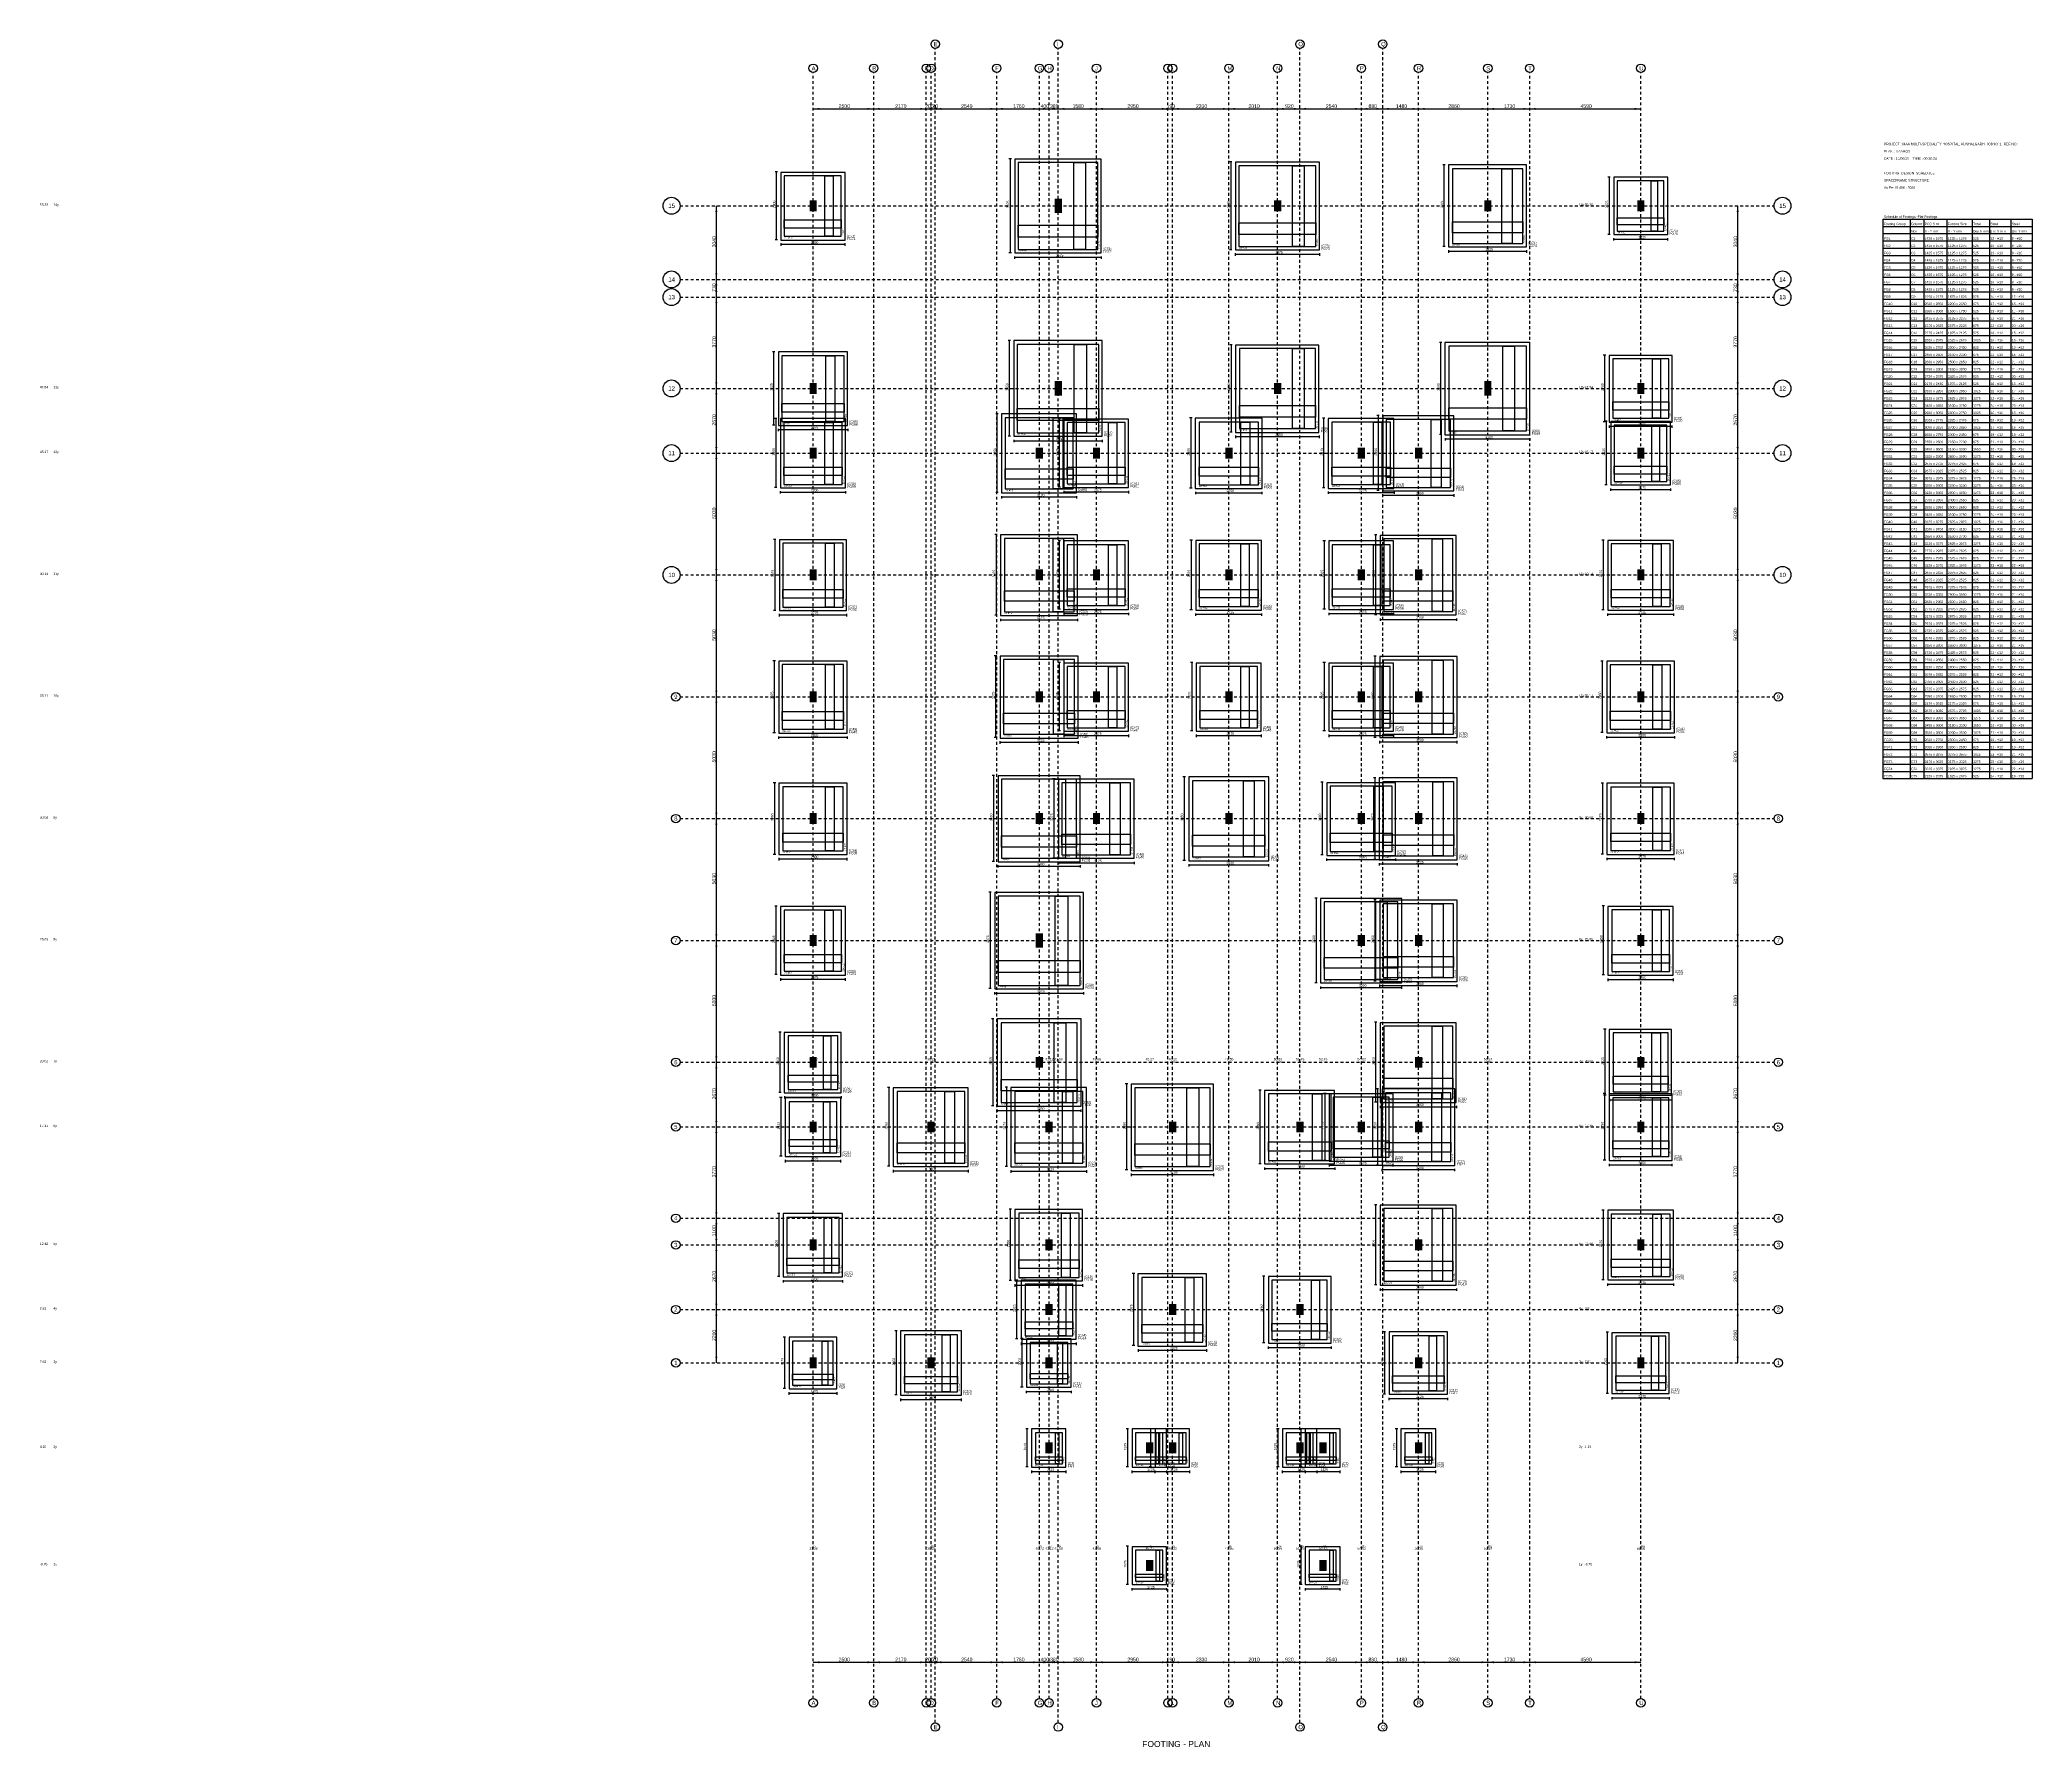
# Model space of a CAD drawing. Extents: x -0.6 to 81.7, y -8.3 to 62.2.
import ezdxf

# ---------------------------------------------------------------- set-up
doc = ezdxf.new("R2010")
doc.units = 0
doc.linetypes.add('ACAD_ISO02W100', pattern=[15, 12, -3])
for name, color, linetype in [('Centerline', 253, 'CONTINUOUS'), ('Column_Name', 6, 'CONTINUOUS'), ('Columns', 6, 'CONTINUOUS'), ('dim_all', 7, 'CONTINUOUS'), ('Foot_Group', 6, 'CONTINUOUS'), ('Footing_Dimension', 7, 'CONTINUOUS'), ('Grid_Dimension', 7, 'CONTINUOUS'), ('GridName', 7, 'CONTINUOUS'), ('Layout', 4, 'CONTINUOUS'), ('PCC', 2, 'CONTINUOUS'), ('Plan_Rf_Xdir', 1, 'CONTINUOUS'), ('Plan_Rf_Ydir', 3, 'CONTINUOUS'), ('Schedule', 3, 'CONTINUOUS'), ('title', 4, 'CONTINUOUS'), ('X_Grid_Values', 7, 'CONTINUOUS'), ('Y_Grid_Values', 7, 'CONTINUOUS')]:
    doc.layers.add(name, color=color, linetype=linetype)
doc.styles.add('STRUDS_Arial', font='ARIAL.TTF', dxfattribs={"height": 0.04})
doc.styles.add('stylebar', font='ARIAL.TTF', dxfattribs={"height": 0.04})

msp = doc.modelspace()

# ---------------------------------------------------------------- linework, layer by layer
at = {"layer": 'Centerline', "linetype": 'ACAD_ISO02W100', "ltscale": 0.01}
for p, q in [((36.418, -7.25), (36.418, 61.88)), ((41.498, -7.25), (41.498, 61.88)), ((51.478, -7.25), (51.478, 61.88)), ((54.898, -7.25), (54.898, 61.88)), ((31.378, -6.25), (31.378, 60.88)), ((33.878, -6.25), (33.878, 60.88)), ((36.048, -6.25), (36.048, 60.88)), ((36.248, -6.25), (36.248, 60.88)), ((38.958, -6.25), (38.958, 60.88)), ((40.718, -6.25), (40.718, 60.88)), ((41.118, -6.25), (41.118, 60.88)), ((43.078, -6.25), (43.078, 60.88)), ((46.028, -6.25), (46.028, 60.88)), ((46.218, -6.25), (46.218, 60.88)), ((48.548, -6.25), (48.548, 60.88)), ((50.558, -6.25), (50.558, 60.88)), ((54.018, -6.25), (54.018, 60.88)), ((56.378, -6.25), (56.378, 60.88)), ((59.238, -6.25), (59.238, 60.88)), ((60.968, -6.25), (60.968, 60.88)), ((65.558, -6.25), (65.558, 60.88)), ((25.878, 55.38), (71.058, 55.38)), ((25.878, 52.34), (71.058, 52.34)), ((25.878, 51.61), (71.058, 51.61)), ((25.878, 47.84), (71.058, 47.84)), ((25.878, 45.17), (71.058, 45.17)), ((25.878, 40.14), (71.058, 40.14)), ((25.878, 35.11), (71.058, 35.11)), ((25.878, 30.08), (71.058, 30.08)), ((25.878, 25.05), (71.058, 25.05)), ((25.878, 20.02), (71.058, 20.02)), ((25.878, 17.35), (71.058, 17.35)), ((25.878, 13.58), (71.058, 13.58)), ((25.878, 12.48), (71.058, 12.48)), ((25.878, 9.81), (71.058, 9.81)), ((25.878, 7.61), (71.058, 7.61))]:
    msp.add_line(p, q, dxfattribs=at)
at = {"layer": 'Columns'}
for points in [[(31.228, 55.155), (31.228, 55.605), (31.528, 55.155), (31.528, 55.605)], [(41.348, 55.08), (41.348, 55.68), (41.648, 55.08), (41.648, 55.68)], [(50.408, 55.155), (50.408, 55.605), (50.708, 55.155), (50.708, 55.605)], [(59.088, 55.155), (59.088, 55.605), (59.388, 55.155), (59.388, 55.605)], [(65.408, 55.155), (65.408, 55.605), (65.708, 55.155), (65.708, 55.605)], [(31.228, 47.615), (31.228, 48.065), (31.528, 47.615), (31.528, 48.065)], [(41.348, 47.54), (41.348, 48.14), (41.648, 47.54), (41.648, 48.14)], [(50.408, 47.615), (50.408, 48.065), (50.708, 47.615), (50.708, 48.065)], [(59.088, 47.54), (59.088, 48.14), (59.388, 47.54), (59.388, 48.14)], [(65.408, 47.615), (65.408, 48.065), (65.708, 47.615), (65.708, 48.065)], [(31.228, 44.945), (31.228, 45.395), (31.528, 44.945), (31.528, 45.395)], [(40.568, 44.945), (40.568, 45.395), (40.868, 44.945), (40.868, 45.395)], [(42.928, 44.945), (42.928, 45.395), (43.228, 44.945), (43.228, 45.395)], [(48.398, 44.945), (48.398, 45.395), (48.698, 44.945), (48.698, 45.395)], [(53.868, 44.945), (53.868, 45.395), (54.168, 44.945), (54.168, 45.395)], [(56.228, 44.945), (56.228, 45.395), (56.528, 44.945), (56.528, 45.395)], [(65.408, 44.945), (65.408, 45.395), (65.708, 44.945), (65.708, 45.395)], [(31.228, 39.915), (31.228, 40.365), (31.528, 39.915), (31.528, 40.365)], [(40.568, 39.915), (40.568, 40.365), (40.868, 39.915), (40.868, 40.365)], [(42.928, 39.915), (42.928, 40.365), (43.228, 39.915), (43.228, 40.365)], [(48.398, 39.915), (48.398, 40.365), (48.698, 39.915), (48.698, 40.365)], [(53.868, 39.915), (53.868, 40.365), (54.168, 39.915), (54.168, 40.365)], [(56.228, 39.915), (56.228, 40.365), (56.528, 39.915), (56.528, 40.365)], [(65.408, 39.915), (65.408, 40.365), (65.708, 39.915), (65.708, 40.365)], [(31.228, 34.885), (31.228, 35.335), (31.528, 34.885), (31.528, 35.335)], [(40.568, 34.885), (40.568, 35.335), (40.868, 34.885), (40.868, 35.335)], [(42.928, 34.885), (42.928, 35.335), (43.228, 34.885), (43.228, 35.335)], [(48.398, 34.885), (48.398, 35.335), (48.698, 34.885), (48.698, 35.335)], [(53.868, 34.885), (53.868, 35.335), (54.168, 34.885), (54.168, 35.335)], [(56.228, 34.885), (56.228, 35.335), (56.528, 34.885), (56.528, 35.335)], [(65.408, 34.885), (65.408, 35.335), (65.708, 34.885), (65.708, 35.335)], [(31.228, 29.855), (31.228, 30.305), (31.528, 29.855), (31.528, 30.305)], [(40.568, 29.855), (40.568, 30.305), (40.868, 29.855), (40.868, 30.305)], [(42.928, 29.855), (42.928, 30.305), (43.228, 29.855), (43.228, 30.305)], [(48.398, 29.855), (48.398, 30.305), (48.698, 29.855), (48.698, 30.305)], [(53.868, 29.855), (53.868, 30.305), (54.168, 29.855), (54.168, 30.305)], [(56.228, 29.855), (56.228, 30.305), (56.528, 29.855), (56.528, 30.305)], [(65.408, 29.855), (65.408, 30.305), (65.708, 29.855), (65.708, 30.305)], [(31.228, 24.825), (31.228, 25.275), (31.528, 24.825), (31.528, 25.275)], [(40.568, 24.75), (40.568, 25.35), (40.868, 24.75), (40.868, 25.35)], [(53.868, 24.825), (53.868, 25.275), (54.168, 24.825), (54.168, 25.275)], [(56.228, 24.825), (56.228, 25.275), (56.528, 24.825), (56.528, 25.275)], [(65.408, 24.825), (65.408, 25.275), (65.708, 24.825), (65.708, 25.275)], [(31.228, 19.795), (31.228, 20.245), (31.528, 19.795), (31.528, 20.245)], [(40.568, 19.795), (40.568, 20.245), (40.868, 19.795), (40.868, 20.245)], [(56.228, 19.795), (56.228, 20.245), (56.528, 19.795), (56.528, 20.245)], [(65.408, 19.795), (65.408, 20.245), (65.708, 19.795), (65.708, 20.245)], [(31.228, 17.125), (31.228, 17.575), (31.528, 17.125), (31.528, 17.575)], [(36.098, 17.125), (36.098, 17.575), (36.398, 17.125), (36.398, 17.575)], [(40.968, 17.125), (40.968, 17.575), (41.268, 17.125), (41.268, 17.575)], [(46.068, 17.125), (46.068, 17.575), (46.368, 17.125), (46.368, 17.575)], [(51.328, 17.125), (51.328, 17.575), (51.628, 17.125), (51.628, 17.575)], [(53.868, 17.125), (53.868, 17.575), (54.168, 17.125), (54.168, 17.575)], [(56.228, 17.125), (56.228, 17.575), (56.528, 17.125), (56.528, 17.575)], [(65.408, 17.125), (65.408, 17.575), (65.708, 17.125), (65.708, 17.575)], [(31.228, 12.255), (31.228, 12.705), (31.528, 12.255), (31.528, 12.705)], [(40.968, 12.255), (40.968, 12.705), (41.268, 12.255), (41.268, 12.705)], [(56.228, 12.255), (56.228, 12.705), (56.528, 12.255), (56.528, 12.705)], [(65.408, 12.255), (65.408, 12.705), (65.708, 12.255), (65.708, 12.705)], [(40.968, 9.585), (40.968, 10.035), (41.268, 9.585), (41.268, 10.035)], [(46.068, 9.585), (46.068, 10.035), (46.368, 9.585), (46.368, 10.035)], [(51.328, 9.585), (51.328, 10.035), (51.628, 9.585), (51.628, 10.035)], [(31.228, 7.385), (31.228, 7.835), (31.528, 7.385), (31.528, 7.835)], [(36.098, 7.385), (36.098, 7.835), (36.398, 7.385), (36.398, 7.835)], [(40.968, 7.385), (40.968, 7.835), (41.268, 7.385), (41.268, 7.835)], [(56.228, 7.385), (56.228, 7.835), (56.528, 7.385), (56.528, 7.835)], [(65.408, 7.385), (65.408, 7.835), (65.708, 7.385), (65.708, 7.835)], [(40.968, 3.875), (40.968, 4.325), (41.268, 3.875), (41.268, 4.325)], [(45.118, 3.875), (45.118, 4.325), (45.418, 3.875), (45.418, 4.325)], [(46.068, 3.875), (46.068, 4.325), (46.368, 3.875), (46.368, 4.325)], [(51.328, 3.875), (51.328, 4.325), (51.628, 3.875), (51.628, 4.325)], [(52.278, 3.875), (52.278, 4.325), (52.578, 3.875), (52.578, 4.325)], [(56.228, 3.875), (56.228, 4.325), (56.528, 3.875), (56.528, 4.325)], [(45.118, -0.975), (45.118, -0.525), (45.418, -0.975), (45.418, -0.525)], [(52.278, -0.975), (52.278, -0.525), (52.578, -0.975), (52.578, -0.525)]]:
    msp.add_solid(points, dxfattribs=at)
at = {"layer": 'dim_all'}
for p, q in [((29.903, 56.78), (29.803, 56.78)), ((29.853, 56.78), (29.853, 53.98)), ((39.5605, 57.3175), (39.4605, 57.3175)), ((39.5105, 57.3175), (39.5105, 53.4425)), ((48.6705, 57.1925), (48.5705, 57.1925)), ((48.6205, 57.1925), (48.6205, 53.5675)), ((57.4755, 57.0675), (57.3755, 57.0675)), ((57.4255, 57.0675), (57.4255, 53.6925)), ((64.2955, 56.5675), (64.1955, 56.5675)), ((64.2455, 56.5675), (64.2455, 54.1925)), ((29.903, 53.98), (29.803, 53.98)), ((30.053, 53.73), (30.053, 53.83)), ((32.703, 53.78), (30.053, 53.78)), ((32.703, 53.73), (32.703, 53.83)), ((48.6705, 53.5675), (48.5705, 53.5675)), ((57.4755, 53.6925), (57.3755, 53.6925)), ((57.6255, 53.4425), (57.6255, 53.5425)), ((60.8505, 53.4925), (57.6255, 53.4925)), ((60.8505, 53.4425), (60.8505, 53.5425)), ((64.2955, 54.1925), (64.1955, 54.1925)), ((64.4455, 53.9425), (64.4455, 54.0425)), ((66.6705, 53.9925), (64.4455, 53.9925)), ((66.6705, 53.9425), (66.6705, 54.0425)), ((39.5605, 53.4425), (39.4605, 53.4425)), ((39.7105, 53.1925), (39.7105, 53.2925)), ((43.2855, 53.2425), (39.7105, 53.2425)), ((43.2855, 53.1925), (43.2855, 53.2925)), ((48.8205, 53.3175), (48.8205, 53.4175)), ((52.2955, 53.3675), (48.8205, 53.3675)), ((52.2955, 53.3175), (52.2955, 53.4175)), ((39.523, 49.815), (39.423, 49.815)), ((39.473, 49.815), (39.473, 45.865)), ((48.683, 49.64), (48.583, 49.64)), ((48.633, 49.64), (48.633, 46.04)), ((57.338, 49.74), (57.238, 49.74)), ((57.288, 49.74), (57.288, 45.94)), ((29.7905, 49.3525), (29.6905, 49.3525)), ((29.7405, 49.3525), (29.7405, 46.3275)), ((64.108, 49.215), (64.008, 49.215)), ((64.058, 49.215), (64.058, 46.465)), ((29.7905, 46.3275), (29.6905, 46.3275)), ((29.878, 46.595), (29.778, 46.595)), ((29.828, 46.595), (29.828, 43.745)), ((29.9405, 46.0775), (29.9405, 46.1775)), ((32.8155, 46.1275), (29.9405, 46.1275)), ((32.8155, 46.0775), (32.8155, 46.1775)), ((39.018, 46.795), (38.918, 46.795)), ((38.968, 46.795), (38.968, 43.545)), ((41.5905, 46.5825), (41.4905, 46.5825)), ((41.5405, 46.5825), (41.5405, 43.7575)), ((47.023, 46.62), (46.923, 46.62)), ((46.973, 46.62), (46.973, 43.72)), ((52.5055, 46.6075), (52.4055, 46.6075)), ((52.4555, 46.6075), (52.4555, 43.7325)), ((54.753, 46.72), (54.653, 46.72)), ((54.703, 46.72), (54.703, 43.62)), ((64.108, 46.465), (64.008, 46.465)), ((64.1705, 46.4825), (64.0705, 46.4825)), ((64.1205, 46.4825), (64.1205, 43.8575)), ((64.258, 46.215), (64.258, 46.315)), ((66.858, 46.265), (64.258, 46.265)), ((66.858, 46.215), (66.858, 46.315)), ((39.523, 45.865), (39.423, 45.865)), ((39.673, 45.615), (39.673, 45.715)), ((43.323, 45.665), (39.673, 45.665)), ((43.323, 45.615), (43.323, 45.715)), ((48.683, 46.04), (48.583, 46.04)), ((48.833, 45.79), (48.833, 45.89)), ((52.283, 45.84), (48.833, 45.84)), ((52.283, 45.79), (52.283, 45.89)), ((57.338, 45.94), (57.238, 45.94)), ((57.488, 45.69), (57.488, 45.79)), ((60.988, 45.74), (57.488, 45.74)), ((60.988, 45.69), (60.988, 45.79)), ((29.878, 43.745), (29.778, 43.745)), ((41.5905, 43.7575), (41.4905, 43.7575)), ((41.7405, 43.5075), (41.7405, 43.6075)), ((44.4155, 43.5075), (44.4155, 43.6075)), ((47.023, 43.72), (46.923, 43.72)), ((52.5055, 43.7325), (52.4055, 43.7325)), ((54.753, 43.62), (54.653, 43.62)), ((64.1705, 43.8575), (64.0705, 43.8575)), ((64.3205, 43.6075), (64.3205, 43.7075)), ((66.7955, 43.6575), (64.3205, 43.6575)), ((66.7955, 43.6075), (66.7955, 43.7075)), ((30.028, 43.495), (30.028, 43.595)), ((32.728, 43.545), (30.028, 43.545)), ((32.728, 43.495), (32.728, 43.595)), ((39.018, 43.545), (38.918, 43.545)), ((39.168, 43.295), (39.168, 43.395)), ((42.268, 43.345), (39.168, 43.345)), ((44.4155, 43.5575), (41.7405, 43.5575)), ((42.268, 43.295), (42.268, 43.395)), ((47.173, 43.47), (47.173, 43.57)), ((49.923, 43.52), (47.173, 43.52)), ((49.923, 43.47), (49.923, 43.57)), ((52.6555, 43.4825), (52.6555, 43.5825)), ((55.3805, 43.5325), (52.6555, 43.5325)), ((54.903, 43.37), (54.903, 43.47)), ((57.853, 43.42), (54.903, 43.42)), ((55.3805, 43.4825), (55.3805, 43.5825)), ((57.853, 43.37), (57.853, 43.47)), ((29.8405, 41.6025), (29.7405, 41.6025)), ((29.7905, 41.6025), (29.7905, 38.6775)), ((38.9805, 41.8025), (38.8805, 41.8025)), ((38.9305, 41.8025), (38.9305, 38.4775)), ((41.5905, 41.5525), (41.4905, 41.5525)), ((41.5405, 41.5525), (41.5405, 38.7275)), ((47.0355, 41.5775), (46.9355, 41.5775)), ((46.9855, 41.5775), (46.9855, 38.7025)), ((52.5305, 41.5525), (52.4305, 41.5525)), ((52.4805, 41.5525), (52.4805, 38.7275)), ((54.653, 41.79), (54.553, 41.79)), ((54.603, 41.79), (54.603, 38.49)), ((64.0455, 41.5775), (63.9455, 41.5775)), ((63.9955, 41.5775), (63.9955, 38.7025)), ((29.8405, 38.6775), (29.7405, 38.6775)), ((41.5905, 38.7275), (41.4905, 38.7275)), ((47.0355, 38.7025), (46.9355, 38.7025)), ((52.5305, 38.7275), (52.4305, 38.7275)), ((64.0455, 38.7025), (63.9455, 38.7025)), ((29.9905, 38.4275), (29.9905, 38.5275)), ((32.7655, 38.4775), (29.9905, 38.4775)), ((32.7655, 38.4275), (32.7655, 38.5275)), ((38.9805, 38.4775), (38.8805, 38.4775)), ((39.1305, 38.2275), (39.1305, 38.3275)), ((42.3055, 38.2775), (39.1305, 38.2775)), ((41.7405, 38.4775), (41.7405, 38.5775)), ((44.4155, 38.5275), (41.7405, 38.5275)), ((42.3055, 38.2275), (42.3055, 38.3275)), ((44.4155, 38.4775), (44.4155, 38.5775)), ((47.1855, 38.4525), (47.1855, 38.5525)), ((49.9105, 38.5025), (47.1855, 38.5025)), ((49.9105, 38.4525), (49.9105, 38.5525)), ((52.6805, 38.4775), (52.6805, 38.5775)), ((55.3555, 38.5275), (52.6805, 38.5275)), ((54.653, 38.49), (54.553, 38.49)), ((54.803, 38.24), (54.803, 38.34)), ((57.953, 38.29), (54.803, 38.29)), ((55.3555, 38.4775), (55.3555, 38.5775)), ((57.953, 38.24), (57.953, 38.34)), ((64.1955, 38.4525), (64.1955, 38.5525)), ((66.9205, 38.5025), (64.1955, 38.5025)), ((66.9205, 38.4525), (66.9205, 38.5525)), ((29.8155, 36.5975), (29.7155, 36.5975)), ((29.7655, 36.5975), (29.7655, 33.6225)), ((38.9555, 36.7975), (38.8555, 36.7975)), ((38.9055, 36.7975), (38.9055, 33.4225)), ((41.5905, 36.5225), (41.4905, 36.5225)), ((41.5405, 36.5225), (41.5405, 33.6975)), ((47.0605, 36.5225), (46.9605, 36.5225)), ((47.0105, 36.5225), (47.0105, 33.6975)), ((52.5305, 36.5225), (52.4305, 36.5225)), ((52.4805, 36.5225), (52.4805, 33.6975)), ((54.628, 36.785), (54.528, 36.785)), ((54.578, 36.785), (54.578, 33.435)), ((64.008, 36.585), (63.908, 36.585)), ((63.958, 36.585), (63.958, 33.635)), ((29.8155, 33.6225), (29.7155, 33.6225)), ((29.9655, 33.3725), (29.9655, 33.4725)), ((32.7905, 33.4225), (29.9655, 33.4225)), ((32.7905, 33.3725), (32.7905, 33.4725)), ((38.9555, 33.4225), (38.8555, 33.4225)), ((39.1055, 33.1725), (39.1055, 33.2725)), ((42.3305, 33.2225), (39.1055, 33.2225)), ((41.5905, 33.6975), (41.4905, 33.6975)), ((41.7405, 33.4475), (41.7405, 33.5475)), ((44.4155, 33.4975), (41.7405, 33.4975)), ((42.3305, 33.1725), (42.3305, 33.2725)), ((44.4155, 33.4475), (44.4155, 33.5475)), ((47.0605, 33.6975), (46.9605, 33.6975)), ((47.2105, 33.4475), (47.2105, 33.5475)), ((49.8855, 33.4975), (47.2105, 33.4975)), ((49.8855, 33.4475), (49.8855, 33.5475)), ((52.5305, 33.6975), (52.4305, 33.6975)), ((52.6805, 33.4475), (52.6805, 33.5475)), ((55.3555, 33.4975), (52.6805, 33.4975)), ((54.628, 33.435), (54.528, 33.435)), ((54.778, 33.185), (54.778, 33.285)), ((57.978, 33.235), (54.778, 33.235)), ((55.3555, 33.4475), (55.3555, 33.5475)), ((57.978, 33.185), (57.978, 33.285)), ((64.008, 33.635), (63.908, 33.635)), ((64.158, 33.385), (64.158, 33.485)), ((66.958, 33.435), (64.158, 33.435)), ((66.958, 33.385), (66.958, 33.485)), ((29.828, 31.555), (29.728, 31.555)), ((29.778, 31.555), (29.778, 28.605)), ((38.868, 31.855), (38.768, 31.855)), ((38.818, 31.855), (38.818, 28.305)), ((41.3655, 31.7175), (41.2655, 31.7175)), ((41.3155, 31.7175), (41.3155, 28.4425)), ((46.748, 31.805), (46.648, 31.805)), ((46.698, 31.805), (46.698, 28.355)), ((52.443, 31.58), (52.343, 31.58)), ((52.393, 31.58), (52.393, 28.58)), ((54.6155, 31.7675), (54.5155, 31.7675)), ((54.5655, 31.7675), (54.5655, 28.3925)), ((64.0205, 31.5425), (63.9205, 31.5425)), ((63.9705, 31.5425), (63.9705, 28.6175)), ((29.828, 28.605), (29.728, 28.605)), ((29.978, 28.355), (29.978, 28.455)), ((32.778, 28.405), (29.978, 28.405)), ((32.778, 28.355), (32.778, 28.455)), ((38.868, 28.305), (38.768, 28.305)), ((39.018, 28.055), (39.018, 28.155)), ((42.418, 28.105), (39.018, 28.105)), ((41.3655, 28.4425), (41.2655, 28.4425)), ((41.5155, 28.1925), (41.5155, 28.2925)), ((44.6405, 28.2425), (41.5155, 28.2425)), ((42.418, 28.055), (42.418, 28.155)), ((44.6405, 28.1925), (44.6405, 28.2925)), ((46.748, 28.355), (46.648, 28.355)), ((46.898, 28.105), (46.898, 28.205)), ((50.198, 28.155), (46.898, 28.155)), ((50.198, 28.105), (50.198, 28.205)), ((52.443, 28.58), (52.343, 28.58)), ((52.593, 28.33), (52.593, 28.43)), ((55.443, 28.38), (52.593, 28.38)), ((54.6155, 28.3925), (54.5155, 28.3925)), ((54.7655, 28.1425), (54.7655, 28.2425)), ((57.9905, 28.1925), (54.7655, 28.1925)), ((55.443, 28.33), (55.443, 28.43)), ((57.9905, 28.1425), (57.9905, 28.2425)), ((64.0205, 28.6175), (63.9205, 28.6175)), ((64.1705, 28.3675), (64.1705, 28.4675)), ((66.9455, 28.4175), (64.1705, 28.4175)), ((66.9455, 28.3675), (66.9455, 28.4675)), ((29.8905, 26.4625), (29.7905, 26.4625)), ((29.8405, 26.4625), (29.8405, 23.6375)), ((38.7305, 27.0375), (38.6305, 27.0375)), ((38.6805, 27.0375), (38.6805, 23.0625)), ((52.193, 26.8), (52.093, 26.8)), ((52.143, 26.8), (52.143, 23.3)), ((54.628, 26.725), (54.528, 26.725)), ((54.578, 26.725), (54.578, 23.375)), ((64.058, 26.475), (63.958, 26.475)), ((64.008, 26.475), (64.008, 23.625)), ((29.8905, 23.6375), (29.7905, 23.6375)), ((30.0405, 23.3875), (30.0405, 23.4875)), ((32.7155, 23.4375), (30.0405, 23.4375)), ((32.7155, 23.3875), (32.7155, 23.4875)), ((38.7305, 23.0625), (38.6305, 23.0625)), ((52.193, 23.3), (52.093, 23.3)), ((52.343, 23.05), (52.343, 23.15)), ((55.693, 23.1), (52.343, 23.1)), ((54.628, 23.375), (54.528, 23.375)), ((54.778, 23.125), (54.778, 23.225)), ((57.978, 23.175), (54.778, 23.175)), ((55.693, 23.05), (55.693, 23.15)), ((57.978, 23.125), (57.978, 23.225)), ((64.058, 23.625), (63.958, 23.625)), ((64.208, 23.375), (64.208, 23.475)), ((66.908, 23.425), (64.208, 23.425)), ((66.908, 23.375), (66.908, 23.475)), ((38.8805, 22.8125), (38.8805, 22.9125)), ((42.5555, 22.8625), (38.8805, 22.8625)), ((42.5555, 22.8125), (42.5555, 22.9125)), ((38.843, 21.82), (38.743, 21.82)), ((38.793, 21.82), (38.793, 18.22)), ((54.653, 21.67), (54.553, 21.67)), ((54.603, 21.67), (54.603, 18.37)), ((30.053, 21.27), (29.953, 21.27)), ((30.003, 21.27), (30.003, 18.77)), ((64.1205, 21.3825), (64.0205, 21.3825)), ((64.0705, 21.3825), (64.0705, 18.6575)), ((34.548, 18.975), (34.448, 18.975)), ((34.498, 18.975), (34.498, 15.725)), ((39.4055, 18.9875), (39.3055, 18.9875)), ((39.3555, 18.9875), (39.3555, 15.7125)), ((44.368, 19.125), (44.268, 19.125)), ((44.318, 19.125), (44.318, 15.575)), ((54.728, 18.925), (54.628, 18.925)), ((54.678, 18.925), (54.678, 15.775)), ((30.053, 18.77), (29.953, 18.77)), ((30.0905, 18.5625), (29.9905, 18.5625)), ((30.0405, 18.5625), (30.0405, 16.1375)), ((30.203, 18.52), (30.203, 18.62)), ((32.553, 18.57), (30.203, 18.57)), ((32.553, 18.52), (32.553, 18.62)), ((38.843, 18.22), (38.743, 18.22)), ((49.878, 18.875), (49.778, 18.875)), ((49.828, 18.875), (49.828, 15.825)), ((52.5555, 18.7375), (52.4555, 18.7375)), ((52.5055, 18.7375), (52.5055, 15.9625)), ((54.653, 18.37), (54.553, 18.37)), ((54.803, 18.12), (54.803, 18.22)), ((57.953, 18.17), (54.803, 18.17)), ((57.953, 18.12), (57.953, 18.22)), ((64.108, 18.725), (64.008, 18.725)), ((64.1205, 18.6575), (64.0205, 18.6575)), ((64.058, 18.725), (64.058, 15.975)), ((64.2705, 18.4075), (64.2705, 18.5075)), ((66.8455, 18.4575), (64.2705, 18.4575)), ((66.8455, 18.4075), (66.8455, 18.5075)), ((38.993, 17.97), (38.993, 18.07)), ((42.443, 18.02), (38.993, 18.02)), ((42.443, 17.97), (42.443, 18.07)), ((30.0905, 16.1375), (29.9905, 16.1375)), ((30.2405, 15.8875), (30.2405, 15.9875)), ((32.5155, 15.9375), (30.2405, 15.9375)), ((32.5155, 15.8875), (32.5155, 15.9875)), ((34.548, 15.725), (34.448, 15.725)), ((39.4055, 15.7125), (39.3055, 15.7125)), ((49.878, 15.825), (49.778, 15.825)), ((50.028, 15.575), (50.028, 15.675)), ((52.5555, 15.9625), (52.4555, 15.9625)), ((52.7055, 15.7125), (52.7055, 15.8125)), ((55.3305, 15.7625), (52.7055, 15.7625)), ((52.928, 15.575), (52.928, 15.675)), ((54.728, 15.775), (54.628, 15.775)), ((55.3305, 15.7125), (55.3305, 15.8125)), ((64.108, 15.975), (64.008, 15.975)), ((64.258, 15.725), (64.258, 15.825)), ((66.858, 15.775), (64.258, 15.775)), ((66.858, 15.725), (66.858, 15.825)), ((34.698, 15.475), (34.698, 15.575)), ((37.798, 15.525), (34.698, 15.525)), ((37.798, 15.475), (37.798, 15.575)), ((39.5555, 15.4625), (39.5555, 15.5625)), ((42.6805, 15.5125), (39.5555, 15.5125)), ((42.6805, 15.4625), (42.6805, 15.5625)), ((44.368, 15.575), (44.268, 15.575)), ((44.518, 15.325), (44.518, 15.425)), ((47.918, 15.375), (44.518, 15.375)), ((47.918, 15.325), (47.918, 15.425)), ((52.928, 15.625), (50.028, 15.625)), ((54.878, 15.525), (54.878, 15.625)), ((57.878, 15.575), (54.878, 15.575)), ((57.878, 15.525), (57.878, 15.625)), ((54.653, 14.13), (54.553, 14.13)), ((54.603, 14.13), (54.603, 10.83)), ((30.003, 13.78), (29.903, 13.78)), ((29.953, 13.78), (29.953, 11.18)), ((39.568, 13.955), (39.468, 13.955)), ((39.518, 13.955), (39.518, 11.005)), ((64.0455, 13.9175), (63.9455, 13.9175)), ((63.9955, 13.9175), (63.9955, 11.0425)), ((30.003, 11.18), (29.903, 11.18)), ((30.153, 10.93), (30.153, 11.03)), ((32.603, 10.98), (30.153, 10.98)), ((32.603, 10.93), (32.603, 11.03)), ((39.568, 11.005), (39.468, 11.005)), ((39.718, 10.755), (39.718, 10.855)), ((42.518, 10.805), (39.718, 10.805)), ((39.8305, 11.0225), (39.7305, 11.0225)), ((39.7805, 11.0225), (39.7805, 8.5975)), ((42.518, 10.755), (42.518, 10.855)), ((44.6555, 11.2975), (44.5555, 11.2975)), ((44.6055, 11.2975), (44.6055, 8.3225)), ((50.028, 11.185), (49.928, 11.185)), ((49.978, 11.185), (49.978, 8.435)), ((54.653, 10.83), (54.553, 10.83)), ((64.0455, 11.0425), (63.9455, 11.0425)), ((64.1955, 10.7925), (64.1955, 10.8925)), ((66.9205, 10.8425), (64.1955, 10.8425)), ((66.9205, 10.7925), (66.9205, 10.8925)), ((54.803, 10.58), (54.803, 10.68)), ((57.953, 10.63), (54.803, 10.63)), ((57.953, 10.58), (57.953, 10.68)), ((30.2405, 8.6725), (30.1405, 8.6725)), ((30.1905, 8.6725), (30.1905, 6.5475)), ((34.848, 8.935), (34.748, 8.935)), ((34.798, 8.935), (34.798, 6.285)), ((39.8305, 8.5975), (39.7305, 8.5975)), ((40.043, 8.61), (39.943, 8.61)), ((39.9805, 8.3475), (39.9805, 8.4475)), ((42.2555, 8.3975), (39.9805, 8.3975)), ((39.993, 8.61), (39.993, 6.61)), ((42.2555, 8.3475), (42.2555, 8.4475)), ((44.6555, 8.3225), (44.5555, 8.3225)), ((50.028, 8.435), (49.928, 8.435)), ((50.178, 8.185), (50.178, 8.285)), ((52.778, 8.235), (50.178, 8.235)), ((52.778, 8.185), (52.778, 8.285)), ((55.0155, 8.8975), (54.9155, 8.8975)), ((54.9655, 8.8975), (54.9655, 6.3225)), ((64.2205, 8.8725), (64.1205, 8.8725)), ((64.1705, 8.8725), (64.1705, 6.3475)), ((44.8055, 8.0725), (44.8055, 8.1725)), ((47.6305, 8.1225), (44.8055, 8.1225)), ((47.6305, 8.0725), (47.6305, 8.1725)), ((40.043, 6.61), (39.943, 6.61)), ((30.2405, 6.5475), (30.1405, 6.5475)), ((30.3905, 6.2975), (30.3905, 6.3975)), ((32.3655, 6.3475), (30.3905, 6.3475)), ((32.3655, 6.2975), (32.3655, 6.3975)), ((34.848, 6.285), (34.748, 6.285)), ((34.998, 6.035), (34.998, 6.135)), ((37.498, 6.085), (34.998, 6.085)), ((37.498, 6.035), (37.498, 6.135)), ((40.193, 6.36), (40.193, 6.46)), ((42.043, 6.41), (40.193, 6.41)), ((42.043, 6.36), (42.043, 6.46)), ((55.0155, 6.3225), (54.9155, 6.3225)), ((55.1655, 6.0725), (55.1655, 6.1725)), ((57.5905, 6.1225), (55.1655, 6.1225)), ((57.5905, 6.0725), (57.5905, 6.1725)), ((64.2205, 6.3475), (64.1205, 6.3475)), ((64.3705, 6.0975), (64.3705, 6.1975)), ((66.7455, 6.1475), (64.3705, 6.1475)), ((66.7455, 6.0975), (66.7455, 6.1975)), ((40.2555, 4.8875), (40.1555, 4.8875)), ((40.2055, 4.8875), (40.2055, 3.3125)), ((44.4055, 4.8875), (44.3055, 4.8875)), ((44.3555, 4.8875), (44.3555, 3.3125)), ((45.3555, 4.8875), (45.2555, 4.8875)), ((45.3055, 4.8875), (45.3055, 3.3125)), ((50.6155, 4.8875), (50.5155, 4.8875)), ((50.5655, 4.8875), (50.5655, 3.3125)), ((51.5655, 4.8875), (51.4655, 4.8875)), ((51.5155, 4.8875), (51.5155, 3.3125)), ((55.5155, 4.8875), (55.4155, 4.8875)), ((55.4655, 4.8875), (55.4655, 3.3125)), ((40.2555, 3.3125), (40.1555, 3.3125)), ((44.4055, 3.3125), (44.3055, 3.3125)), ((45.3555, 3.3125), (45.2555, 3.3125)), ((50.6155, 3.3125), (50.5155, 3.3125)), ((51.5655, 3.3125), (51.4655, 3.3125)), ((55.5155, 3.3125), (55.4155, 3.3125)), ((40.4055, 3.0625), (40.4055, 3.1625)), ((41.8305, 3.1125), (40.4055, 3.1125)), ((41.8305, 3.0625), (41.8305, 3.1625)), ((44.5555, 3.0625), (44.5555, 3.1625)), ((45.9805, 3.1125), (44.5555, 3.1125)), ((45.5055, 3.0625), (45.5055, 3.1625)), ((46.9305, 3.1125), (45.5055, 3.1125)), ((45.9805, 3.0625), (45.9805, 3.1625)), ((46.9305, 3.0625), (46.9305, 3.1625)), ((50.7655, 3.0625), (50.7655, 3.1625)), ((52.1905, 3.1125), (50.7655, 3.1125)), ((51.7155, 3.0625), (51.7155, 3.1625)), ((53.1405, 3.1125), (51.7155, 3.1125)), ((52.1905, 3.0625), (52.1905, 3.1625)), ((53.1405, 3.0625), (53.1405, 3.1625)), ((55.6655, 3.0625), (55.6655, 3.1625)), ((57.0905, 3.1125), (55.6655, 3.1125)), ((57.0905, 3.0625), (57.0905, 3.1625)), ((44.4055, 0.0375), (44.3055, 0.0375)), ((44.3555, 0.0375), (44.3555, -1.5375)), ((51.5655, 0.0375), (51.4655, 0.0375)), ((51.5155, 0.0375), (51.5155, -1.5375)), ((44.4055, -1.5375), (44.3055, -1.5375)), ((51.5655, -1.5375), (51.4655, -1.5375)), ((44.5555, -1.7875), (44.5555, -1.6875)), ((45.9805, -1.7375), (44.5555, -1.7375)), ((45.9805, -1.7875), (45.9805, -1.6875)), ((51.7155, -1.7875), (51.7155, -1.6875)), ((53.1405, -1.7375), (51.7155, -1.7375)), ((53.1405, -1.7875), (53.1405, -1.6875))]:
    msp.add_line(p, q, dxfattribs=at)
at = {"layer": 'Grid_Dimension'}
for p, q in [((31.378, 59.38), (33.878, 59.38)), ((33.878, 59.38), (36.048, 59.38)), ((36.048, 59.38), (36.248, 59.38)), ((36.248, 59.38), (36.418, 59.38)), ((36.418, 59.38), (38.958, 59.38)), ((38.958, 59.38), (40.718, 59.38)), ((40.718, 59.38), (41.118, 59.38)), ((41.118, 59.38), (41.498, 59.38)), ((41.498, 59.38), (43.078, 59.38)), ((43.078, 59.38), (46.028, 59.38)), ((46.028, 59.38), (46.218, 59.38)), ((46.218, 59.38), (48.548, 59.38)), ((48.548, 59.38), (50.558, 59.38)), ((50.558, 59.38), (51.478, 59.38)), ((51.478, 59.38), (54.018, 59.38)), ((54.018, 59.38), (54.898, 59.38)), ((54.898, 59.38), (56.378, 59.38)), ((56.378, 59.38), (59.238, 59.38)), ((59.238, 59.38), (60.968, 59.38)), ((60.968, 59.38), (65.558, 59.38)), ((27.378, 52.34), (27.378, 55.38)), ((69.558, 52.34), (69.558, 55.38)), ((27.378, 51.61), (27.378, 52.34)), ((69.558, 51.61), (69.558, 52.34)), ((27.378, 47.84), (27.378, 51.61)), ((69.558, 47.84), (69.558, 51.61)), ((27.378, 45.17), (27.378, 47.84)), ((69.558, 45.17), (69.558, 47.84)), ((27.378, 40.14), (27.378, 45.17)), ((69.558, 40.14), (69.558, 45.17)), ((27.378, 35.11), (27.378, 40.14)), ((69.558, 35.11), (69.558, 40.14)), ((27.378, 30.08), (27.378, 35.11)), ((69.558, 30.08), (69.558, 35.11)), ((27.378, 25.05), (27.378, 30.08)), ((69.558, 25.05), (69.558, 30.08)), ((27.378, 20.02), (27.378, 25.05)), ((69.558, 20.02), (69.558, 25.05)), ((27.378, 17.35), (27.378, 20.02)), ((69.558, 17.35), (69.558, 20.02)), ((27.378, 13.58), (27.378, 17.35)), ((69.558, 13.58), (69.558, 17.35)), ((27.378, 12.48), (27.378, 13.58)), ((69.558, 12.48), (69.558, 13.58)), ((27.378, 9.81), (27.378, 12.48)), ((69.558, 9.81), (69.558, 12.48)), ((27.378, 7.61), (27.378, 9.81)), ((69.558, 7.61), (69.558, 9.81)), ((31.378, -4.75), (33.878, -4.75)), ((33.878, -4.75), (36.048, -4.75)), ((36.048, -4.75), (36.248, -4.75)), ((36.248, -4.75), (36.418, -4.75)), ((36.418, -4.75), (38.958, -4.75)), ((38.958, -4.75), (40.718, -4.75)), ((40.718, -4.75), (41.118, -4.75)), ((41.118, -4.75), (41.498, -4.75)), ((41.498, -4.75), (43.078, -4.75)), ((43.078, -4.75), (46.028, -4.75)), ((46.028, -4.75), (46.218, -4.75)), ((46.218, -4.75), (48.548, -4.75)), ((48.548, -4.75), (50.558, -4.75)), ((50.558, -4.75), (51.478, -4.75)), ((51.478, -4.75), (54.018, -4.75)), ((54.018, -4.75), (54.898, -4.75)), ((54.898, -4.75), (56.378, -4.75)), ((56.378, -4.75), (59.238, -4.75)), ((59.238, -4.75), (60.968, -4.75)), ((60.968, -4.75), (65.558, -4.75))]:
    msp.add_line(p, q, dxfattribs=at)
for points in [[(31.378, 59.38), (31.628, 59.4216), (31.378, 59.38), (31.628, 59.3384)], [(33.878, 59.38), (33.628, 59.4216), (33.878, 59.38), (33.628, 59.3384)], [(33.878, 59.38), (34.128, 59.4216), (33.878, 59.38), (34.128, 59.3384)], [(36.048, 59.38), (35.798, 59.4216), (36.048, 59.38), (35.798, 59.3384)], [(36.248, 59.38), (35.998, 59.4216), (36.248, 59.38), (35.998, 59.3384)], [(36.048, 59.38), (36.298, 59.4216), (36.048, 59.38), (36.298, 59.3384)], [(36.418, 59.38), (36.168, 59.4216), (36.418, 59.38), (36.168, 59.3384)], [(36.248, 59.38), (36.498, 59.4216), (36.248, 59.38), (36.498, 59.3384)], [(36.418, 59.38), (36.668, 59.4216), (36.418, 59.38), (36.668, 59.3384)], [(38.958, 59.38), (38.708, 59.4216), (38.958, 59.38), (38.708, 59.3384)], [(38.958, 59.38), (39.208, 59.4216), (38.958, 59.38), (39.208, 59.3384)], [(40.718, 59.38), (40.468, 59.4216), (40.718, 59.38), (40.468, 59.3384)], [(40.718, 59.38), (40.968, 59.4216), (40.718, 59.38), (40.968, 59.3384)], [(41.118, 59.38), (40.868, 59.4216), (41.118, 59.38), (40.868, 59.3384)], [(41.118, 59.38), (41.368, 59.4216), (41.118, 59.38), (41.368, 59.3384)], [(41.498, 59.38), (41.248, 59.4216), (41.498, 59.38), (41.248, 59.3384)], [(41.498, 59.38), (41.748, 59.4216), (41.498, 59.38), (41.748, 59.3384)], [(43.078, 59.38), (42.828, 59.4216), (43.078, 59.38), (42.828, 59.3384)], [(43.078, 59.38), (43.328, 59.4216), (43.078, 59.38), (43.328, 59.3384)], [(46.028, 59.38), (45.778, 59.4216), (46.028, 59.38), (45.778, 59.3384)], [(46.218, 59.38), (45.968, 59.4216), (46.218, 59.38), (45.968, 59.3384)], [(46.028, 59.38), (46.278, 59.4216), (46.028, 59.38), (46.278, 59.3384)], [(46.218, 59.38), (46.468, 59.4216), (46.218, 59.38), (46.468, 59.3384)], [(48.548, 59.38), (48.298, 59.4216), (48.548, 59.38), (48.298, 59.3384)], [(48.548, 59.38), (48.798, 59.4216), (48.548, 59.38), (48.798, 59.3384)], [(50.558, 59.38), (50.308, 59.4216), (50.558, 59.38), (50.308, 59.3384)], [(50.558, 59.38), (50.808, 59.4216), (50.558, 59.38), (50.808, 59.3384)], [(51.478, 59.38), (51.228, 59.4216), (51.478, 59.38), (51.228, 59.3384)], [(51.478, 59.38), (51.728, 59.4216), (51.478, 59.38), (51.728, 59.3384)], [(54.018, 59.38), (53.768, 59.4216), (54.018, 59.38), (53.768, 59.3384)], [(54.018, 59.38), (54.268, 59.4216), (54.018, 59.38), (54.268, 59.3384)], [(54.898, 59.38), (54.648, 59.4216), (54.898, 59.38), (54.648, 59.3384)], [(54.898, 59.38), (55.148, 59.4216), (54.898, 59.38), (55.148, 59.3384)], [(56.378, 59.38), (56.128, 59.4216), (56.378, 59.38), (56.128, 59.3384)], [(56.378, 59.38), (56.628, 59.4216), (56.378, 59.38), (56.628, 59.3384)], [(59.238, 59.38), (58.988, 59.4216), (59.238, 59.38), (58.988, 59.3384)], [(59.238, 59.38), (59.488, 59.4216), (59.238, 59.38), (59.488, 59.3384)], [(60.968, 59.38), (60.718, 59.4216), (60.968, 59.38), (60.718, 59.3384)], [(60.968, 59.38), (61.218, 59.4216), (60.968, 59.38), (61.218, 59.3384)], [(65.558, 59.38), (65.308, 59.4216), (65.558, 59.38), (65.308, 59.3384)], [(27.378, 55.38), (27.3364, 55.13), (27.378, 55.38), (27.4196, 55.13)], [(69.558, 55.38), (69.5164, 55.13), (69.558, 55.38), (69.5996, 55.13)], [(27.378, 52.34), (27.3364, 52.59), (27.378, 52.34), (27.4196, 52.59)], [(27.378, 52.34), (27.3364, 52.09), (27.378, 52.34), (27.4196, 52.09)], [(27.378, 51.61), (27.3364, 51.86), (27.378, 51.61), (27.4196, 51.86)], [(69.558, 52.34), (69.5164, 52.59), (69.558, 52.34), (69.5996, 52.59)], [(69.558, 52.34), (69.5164, 52.09), (69.558, 52.34), (69.5996, 52.09)], [(69.558, 51.61), (69.5164, 51.86), (69.558, 51.61), (69.5996, 51.86)], [(27.378, 51.61), (27.3364, 51.36), (27.378, 51.61), (27.4196, 51.36)], [(69.558, 51.61), (69.5164, 51.36), (69.558, 51.61), (69.5996, 51.36)], [(27.378, 47.84), (27.3364, 48.09), (27.378, 47.84), (27.4196, 48.09)], [(27.378, 47.84), (27.3364, 47.59), (27.378, 47.84), (27.4196, 47.59)], [(69.558, 47.84), (69.5164, 48.09), (69.558, 47.84), (69.5996, 48.09)], [(69.558, 47.84), (69.5164, 47.59), (69.558, 47.84), (69.5996, 47.59)], [(27.378, 45.17), (27.3364, 45.42), (27.378, 45.17), (27.4196, 45.42)], [(69.558, 45.17), (69.5164, 45.42), (69.558, 45.17), (69.5996, 45.42)], [(27.378, 45.17), (27.3364, 44.92), (27.378, 45.17), (27.4196, 44.92)], [(69.558, 45.17), (69.5164, 44.92), (69.558, 45.17), (69.5996, 44.92)], [(27.378, 40.14), (27.3364, 40.39), (27.378, 40.14), (27.4196, 40.39)], [(69.558, 40.14), (69.5164, 40.39), (69.558, 40.14), (69.5996, 40.39)], [(27.378, 40.14), (27.3364, 39.89), (27.378, 40.14), (27.4196, 39.89)], [(69.558, 40.14), (69.5164, 39.89), (69.558, 40.14), (69.5996, 39.89)], [(27.378, 35.11), (27.3364, 35.36), (27.378, 35.11), (27.4196, 35.36)], [(27.378, 35.11), (27.3364, 34.86), (27.378, 35.11), (27.4196, 34.86)], [(69.558, 35.11), (69.5164, 35.36), (69.558, 35.11), (69.5996, 35.36)], [(69.558, 35.11), (69.5164, 34.86), (69.558, 35.11), (69.5996, 34.86)], [(27.378, 30.08), (27.3364, 30.33), (27.378, 30.08), (27.4196, 30.33)], [(27.378, 30.08), (27.3364, 29.83), (27.378, 30.08), (27.4196, 29.83)], [(69.558, 30.08), (69.5164, 30.33), (69.558, 30.08), (69.5996, 30.33)], [(69.558, 30.08), (69.5164, 29.83), (69.558, 30.08), (69.5996, 29.83)], [(27.378, 25.05), (27.3364, 25.3), (27.378, 25.05), (27.4196, 25.3)], [(27.378, 25.05), (27.3364, 24.8), (27.378, 25.05), (27.4196, 24.8)], [(69.558, 25.05), (69.5164, 25.3), (69.558, 25.05), (69.5996, 25.3)], [(69.558, 25.05), (69.5164, 24.8), (69.558, 25.05), (69.5996, 24.8)], [(27.378, 20.02), (27.3364, 20.27), (27.378, 20.02), (27.4196, 20.27)], [(27.378, 20.02), (27.3364, 19.77), (27.378, 20.02), (27.4196, 19.77)], [(69.558, 20.02), (69.5164, 20.27), (69.558, 20.02), (69.5996, 20.27)], [(69.558, 20.02), (69.5164, 19.77), (69.558, 20.02), (69.5996, 19.77)], [(27.378, 17.35), (27.3364, 17.6), (27.378, 17.35), (27.4196, 17.6)], [(27.378, 17.35), (27.3364, 17.1), (27.378, 17.35), (27.4196, 17.1)], [(69.558, 17.35), (69.5164, 17.6), (69.558, 17.35), (69.5996, 17.6)], [(69.558, 17.35), (69.5164, 17.1), (69.558, 17.35), (69.5996, 17.1)], [(27.378, 13.58), (27.3364, 13.83), (27.378, 13.58), (27.4196, 13.83)], [(27.378, 13.58), (27.3364, 13.33), (27.378, 13.58), (27.4196, 13.33)], [(69.558, 13.58), (69.5164, 13.83), (69.558, 13.58), (69.5996, 13.83)], [(69.558, 13.58), (69.5164, 13.33), (69.558, 13.58), (69.5996, 13.33)], [(27.378, 12.48), (27.3364, 12.73), (27.378, 12.48), (27.4196, 12.73)], [(27.378, 12.48), (27.3364, 12.23), (27.378, 12.48), (27.4196, 12.23)], [(69.558, 12.48), (69.5164, 12.73), (69.558, 12.48), (69.5996, 12.73)], [(69.558, 12.48), (69.5164, 12.23), (69.558, 12.48), (69.5996, 12.23)], [(27.378, 9.81), (27.3364, 10.06), (27.378, 9.81), (27.4196, 10.06)], [(69.558, 9.81), (69.5164, 10.06), (69.558, 9.81), (69.5996, 10.06)], [(27.378, 9.81), (27.3364, 9.56), (27.378, 9.81), (27.4196, 9.56)], [(69.558, 9.81), (69.5164, 9.56), (69.558, 9.81), (69.5996, 9.56)], [(27.378, 7.61), (27.3364, 7.86), (27.378, 7.61), (27.4196, 7.86)], [(69.558, 7.61), (69.5164, 7.86), (69.558, 7.61), (69.5996, 7.86)], [(31.378, -4.75), (31.628, -4.7084), (31.378, -4.75), (31.628, -4.7916)], [(33.878, -4.75), (33.628, -4.7084), (33.878, -4.75), (33.628, -4.7916)], [(33.878, -4.75), (34.128, -4.7084), (33.878, -4.75), (34.128, -4.7916)], [(36.048, -4.75), (35.798, -4.7084), (36.048, -4.75), (35.798, -4.7916)], [(36.248, -4.75), (35.998, -4.7084), (36.248, -4.75), (35.998, -4.7916)], [(36.048, -4.75), (36.298, -4.7084), (36.048, -4.75), (36.298, -4.7916)], [(36.418, -4.75), (36.168, -4.7084), (36.418, -4.75), (36.168, -4.7916)], [(36.248, -4.75), (36.498, -4.7084), (36.248, -4.75), (36.498, -4.7916)], [(36.418, -4.75), (36.668, -4.7084), (36.418, -4.75), (36.668, -4.7916)], [(38.958, -4.75), (38.708, -4.7084), (38.958, -4.75), (38.708, -4.7916)], [(38.958, -4.75), (39.208, -4.7084), (38.958, -4.75), (39.208, -4.7916)], [(40.718, -4.75), (40.468, -4.7084), (40.718, -4.75), (40.468, -4.7916)], [(40.718, -4.75), (40.968, -4.7084), (40.718, -4.75), (40.968, -4.7916)], [(41.118, -4.75), (40.868, -4.7084), (41.118, -4.75), (40.868, -4.7916)], [(41.118, -4.75), (41.368, -4.7084), (41.118, -4.75), (41.368, -4.7916)], [(41.498, -4.75), (41.248, -4.7084), (41.498, -4.75), (41.248, -4.7916)], [(41.498, -4.75), (41.748, -4.7084), (41.498, -4.75), (41.748, -4.7916)], [(43.078, -4.75), (42.828, -4.7084), (43.078, -4.75), (42.828, -4.7916)], [(43.078, -4.75), (43.328, -4.7084), (43.078, -4.75), (43.328, -4.7916)], [(46.028, -4.75), (45.778, -4.7084), (46.028, -4.75), (45.778, -4.7916)], [(46.218, -4.75), (45.968, -4.7084), (46.218, -4.75), (45.968, -4.7916)], [(46.028, -4.75), (46.278, -4.7084), (46.028, -4.75), (46.278, -4.7916)], [(46.218, -4.75), (46.468, -4.7084), (46.218, -4.75), (46.468, -4.7916)], [(48.548, -4.75), (48.298, -4.7084), (48.548, -4.75), (48.298, -4.7916)], [(48.548, -4.75), (48.798, -4.7084), (48.548, -4.75), (48.798, -4.7916)], [(50.558, -4.75), (50.308, -4.7084), (50.558, -4.75), (50.308, -4.7916)], [(50.558, -4.75), (50.808, -4.7084), (50.558, -4.75), (50.808, -4.7916)], [(51.478, -4.75), (51.228, -4.7084), (51.478, -4.75), (51.228, -4.7916)], [(51.478, -4.75), (51.728, -4.7084), (51.478, -4.75), (51.728, -4.7916)], [(54.018, -4.75), (53.768, -4.7084), (54.018, -4.75), (53.768, -4.7916)], [(54.018, -4.75), (54.268, -4.7084), (54.018, -4.75), (54.268, -4.7916)], [(54.898, -4.75), (54.648, -4.7084), (54.898, -4.75), (54.648, -4.7916)], [(54.898, -4.75), (55.148, -4.7084), (54.898, -4.75), (55.148, -4.7916)], [(56.378, -4.75), (56.128, -4.7084), (56.378, -4.75), (56.128, -4.7916)], [(56.378, -4.75), (56.628, -4.7084), (56.378, -4.75), (56.628, -4.7916)], [(59.238, -4.75), (58.988, -4.7084), (59.238, -4.75), (58.988, -4.7916)], [(59.238, -4.75), (59.488, -4.7084), (59.238, -4.75), (59.488, -4.7916)], [(60.968, -4.75), (60.718, -4.7084), (60.968, -4.75), (60.718, -4.7916)], [(60.968, -4.75), (61.218, -4.7084), (60.968, -4.75), (61.218, -4.7916)], [(65.558, -4.75), (65.308, -4.7084), (65.558, -4.75), (65.308, -4.7916)]]:
    msp.add_solid(points, dxfattribs=at)
at = {"layer": 'Gridname'}
for centre, radius in [((36.418, 62.055), 0.175), ((41.498, 62.055), 0.175), ((51.478, 62.055), 0.175), ((54.898, 62.055), 0.175), ((31.378, 61.055), 0.175), ((33.878, 61.055), 0.175), ((36.048, 61.055), 0.175), ((36.248, 61.055), 0.175), ((38.958, 61.055), 0.175), ((40.718, 61.055), 0.175), ((41.118, 61.055), 0.175), ((43.078, 61.055), 0.175), ((46.028, 61.055), 0.175), ((46.218, 61.055), 0.175), ((48.548, 61.055), 0.175), ((50.558, 61.055), 0.175), ((54.018, 61.055), 0.175), ((56.378, 61.055), 0.175), ((59.238, 61.055), 0.175), ((60.968, 61.055), 0.175), ((65.558, 61.055), 0.175), ((25.528, 55.38), 0.35), ((71.408, 55.38), 0.35), ((25.528, 52.34), 0.35), ((71.408, 52.34), 0.35), ((25.528, 51.61), 0.35), ((71.408, 51.61), 0.35), ((25.528, 47.84), 0.35), ((71.408, 47.84), 0.35), ((25.528, 45.17), 0.35), ((71.408, 45.17), 0.35), ((25.528, 40.14), 0.35), ((71.408, 40.14), 0.35), ((25.703, 35.11), 0.175), ((71.233, 35.11), 0.175), ((25.703, 30.08), 0.175), ((71.233, 30.08), 0.175), ((25.703, 25.05), 0.175), ((71.233, 25.05), 0.175), ((25.703, 20.02), 0.175), ((71.233, 20.02), 0.175), ((25.703, 17.35), 0.175), ((71.233, 17.35), 0.175), ((25.703, 13.58), 0.175), ((71.233, 13.58), 0.175), ((25.703, 12.48), 0.175), ((71.233, 12.48), 0.175), ((25.703, 9.81), 0.175), ((71.233, 9.81), 0.175), ((25.703, 7.61), 0.175), ((71.233, 7.61), 0.175), ((31.378, -6.425), 0.175), ((33.878, -6.425), 0.175), ((36.048, -6.425), 0.175), ((36.248, -6.425), 0.175), ((38.958, -6.425), 0.175), ((40.718, -6.425), 0.175), ((41.118, -6.425), 0.175), ((43.078, -6.425), 0.175), ((46.028, -6.425), 0.175), ((46.218, -6.425), 0.175), ((48.548, -6.425), 0.175), ((50.558, -6.425), 0.175), ((54.018, -6.425), 0.175), ((56.378, -6.425), 0.175), ((59.238, -6.425), 0.175), ((60.968, -6.425), 0.175), ((65.558, -6.425), 0.175), ((36.418, -7.425), 0.175), ((41.498, -7.425), 0.175), ((51.478, -7.425), 0.175), ((54.898, -7.425), 0.175)]:
    msp.add_circle(centre, radius, dxfattribs=at)
at = {"layer": 'Layout'}
for p, q in [((39.846, 57.1659), (39.846, 53.5804)), ((43.1277, 57.1659), (39.846, 57.1659)), ((43.1277, 53.5804), (43.1277, 57.1659)), ((48.9617, 57.0241), (48.9617, 53.7019)), ((52.1421, 57.0241), (48.9617, 57.0241)), ((52.1421, 53.7019), (52.1421, 57.0241)), ((57.7736, 56.9026), (57.7736, 53.8235)), ((60.6907, 56.9026), (57.7736, 56.9026)), ((60.6907, 53.8235), (60.6907, 56.9026)), ((30.1833, 56.619), (30.1833, 54.1273)), ((32.5331, 56.619), (30.1833, 56.619)), ((32.5331, 54.1273), (32.5331, 56.619)), ((64.5801, 56.4164), (64.5801, 54.3299)), ((66.5045, 56.4164), (64.5801, 56.4164)), ((66.5045, 54.3299), (66.5045, 56.4164)), ((64.5801, 54.3299), (66.5045, 54.3299)), ((30.1833, 54.1273), (32.5331, 54.1273)), ((39.846, 53.5804), (43.1277, 53.5804)), ((48.9617, 53.7019), (52.1421, 53.7019)), ((57.7736, 53.8235), (60.6907, 53.8235)), ((39.8055, 49.6505), (39.8055, 46.0042)), ((43.1682, 49.6505), (39.8055, 49.6505)), ((43.1682, 46.0042), (43.1682, 49.6505)), ((48.982, 49.4884), (48.982, 46.1865)), ((52.1219, 49.4884), (48.982, 49.4884)), ((52.1219, 46.1865), (52.1219, 49.4884)), ((57.6318, 49.5897), (57.6318, 46.0852)), ((60.8325, 49.5897), (57.6318, 49.5897)), ((60.8325, 46.0852), (60.8325, 49.5897)), ((30.082, 49.1846), (30.082, 46.4701)), ((32.6547, 49.1846), (30.082, 49.1846)), ((32.6547, 46.4701), (32.6547, 49.1846)), ((64.3978, 49.063), (64.3978, 46.6119)), ((66.7071, 49.063), (64.3978, 49.063)), ((66.7071, 46.6119), (66.7071, 49.063)), ((30.082, 46.4701), (32.6547, 46.4701)), ((30.163, 46.4296), (30.163, 43.8772)), ((32.5736, 46.4296), (30.163, 46.4296)), ((32.5736, 43.8772), (32.5736, 46.4296)), ((39.299, 46.6322), (39.299, 43.6949)), ((42.1148, 46.6322), (39.299, 46.6322)), ((41.8717, 46.4296), (41.8717, 43.8974)), ((44.2621, 46.4296), (41.8717, 46.4296)), ((42.1148, 43.6949), (42.1148, 46.6322)), ((44.2621, 43.8974), (44.2621, 46.4296)), ((47.3209, 46.4498), (47.3209, 43.8569)), ((49.772, 46.4498), (47.3209, 46.4498)), ((48.982, 46.1865), (52.1219, 46.1865)), ((49.772, 43.8569), (49.772, 46.4498)), ((52.7904, 46.4498), (52.7904, 43.8772)), ((55.2212, 46.4498), (52.7904, 46.4498)), ((55.0389, 46.5511), (55.0389, 43.7556)), ((57.6926, 46.5511), (55.0389, 46.5511)), ((55.2212, 43.8772), (55.2212, 46.4498)), ((57.6318, 46.0852), (60.8325, 46.0852)), ((57.6926, 43.7556), (57.6926, 46.5511)), ((64.3978, 46.6119), (66.7071, 46.6119)), ((64.4585, 46.3283), (64.4585, 43.9987)), ((66.626, 46.3283), (64.4585, 46.3283)), ((66.626, 43.9987), (66.626, 46.3283)), ((39.8055, 46.0042), (43.1682, 46.0042)), ((30.163, 43.8772), (32.5736, 43.8772)), ((39.299, 43.6949), (42.1148, 43.6949)), ((41.8717, 43.8974), (44.2621, 43.8974)), ((47.3209, 43.8569), (49.772, 43.8569)), ((52.7904, 43.8772), (55.2212, 43.8772)), ((55.0389, 43.7556), (57.6926, 43.7556)), ((64.4585, 43.9987), (66.626, 43.9987)), ((30.1225, 41.4463), (30.1225, 38.8129)), ((32.6141, 41.4463), (30.1225, 41.4463)), ((32.6141, 38.8129), (32.6141, 41.4463)), ((39.2788, 41.6489), (39.2788, 38.6103)), ((42.1553, 41.6489), (39.2788, 41.6489)), ((41.8717, 41.3855), (41.8717, 38.8736)), ((44.2621, 41.3855), (41.8717, 41.3855)), ((42.1553, 38.6103), (42.1553, 41.6489)), ((44.2621, 38.8736), (44.2621, 41.3855)), ((47.3209, 41.426), (47.3209, 38.8331)), ((49.7518, 41.426), (47.3209, 41.426)), ((49.7518, 38.8331), (49.7518, 41.426)), ((52.8106, 41.3855), (52.8106, 38.8736)), ((55.201, 41.3855), (52.8106, 41.3855)), ((54.9376, 41.6286), (54.9376, 38.6305)), ((57.7939, 41.6286), (54.9376, 41.6286)), ((55.201, 38.8736), (55.201, 41.3855)), ((57.7939, 38.6305), (57.7939, 41.6286)), ((64.337, 41.426), (64.337, 38.8331)), ((66.7678, 41.426), (64.337, 41.426)), ((66.7678, 38.8331), (66.7678, 41.426)), ((30.1225, 38.8129), (32.6141, 38.8129)), ((41.8717, 38.8736), (44.2621, 38.8736)), ((47.3209, 38.8331), (49.7518, 38.8331)), ((52.8106, 38.8736), (55.201, 38.8736)), ((64.337, 38.8331), (66.7678, 38.8331)), ((39.2788, 38.6103), (42.1553, 38.6103)), ((54.9376, 38.6305), (57.7939, 38.6305)), ((30.1023, 36.4428), (30.1023, 33.7688)), ((32.6344, 36.4428), (30.1023, 36.4428)), ((32.6344, 33.7688), (32.6344, 36.4428)), ((39.2383, 36.6453), (39.2383, 33.5662)), ((42.1756, 36.6453), (39.2383, 36.6453)), ((41.8717, 36.3617), (41.8717, 33.8296)), ((44.2621, 36.3617), (41.8717, 36.3617)), ((42.1756, 33.5662), (42.1756, 36.6453)), ((44.2621, 33.8296), (44.2621, 36.3617)), ((47.3412, 36.3617), (47.3412, 33.8296)), ((49.7315, 36.3617), (47.3412, 36.3617)), ((49.7315, 33.8296), (49.7315, 36.3617)), ((52.8106, 36.3617), (52.8106, 33.8296)), ((55.201, 36.3617), (52.8106, 36.3617)), ((54.9174, 36.6251), (54.9174, 33.5662)), ((57.8141, 36.6251), (54.9174, 36.6251)), ((55.201, 33.8296), (55.201, 36.3617)), ((57.8141, 33.5662), (57.8141, 36.6251)), ((64.2965, 36.4225), (64.2965, 33.7688)), ((66.7881, 36.4225), (64.2965, 36.4225)), ((66.7881, 33.7688), (66.7881, 36.4225)), ((30.1023, 33.7688), (32.6344, 33.7688)), ((41.8717, 33.8296), (44.2621, 33.8296)), ((47.3412, 33.8296), (49.7315, 33.8296)), ((52.8106, 33.8296), (55.201, 33.8296)), ((64.2965, 33.7688), (66.7881, 33.7688)), ((39.2383, 33.5662), (42.1756, 33.5662)), ((54.9174, 33.5662), (57.8141, 33.5662)), ((30.1225, 31.3987), (30.1225, 28.745)), ((32.6141, 31.3987), (30.1225, 31.3987)), ((32.6141, 28.745), (32.6141, 31.3987)), ((39.1572, 31.7026), (39.1572, 28.4412)), ((42.2566, 31.7026), (39.1572, 31.7026)), ((41.6489, 31.5608), (41.6489, 28.583)), ((44.4849, 31.5608), (41.6489, 31.5608)), ((42.2566, 28.4412), (42.2566, 31.7026)), ((44.4849, 28.583), (44.4849, 31.5608)), ((47.0373, 31.6418), (47.0373, 28.5019)), ((50.0354, 31.6418), (47.0373, 31.6418)), ((50.0354, 28.5019), (50.0354, 31.6418)), ((52.7296, 31.419), (52.7296, 28.7248)), ((55.282, 31.419), (52.7296, 31.419)), ((54.8971, 31.6013), (54.8971, 28.5424)), ((57.8344, 31.6013), (54.8971, 31.6013)), ((55.282, 28.7248), (55.282, 31.419)), ((57.8344, 28.5424), (57.8344, 31.6013)), ((64.3167, 31.3785), (64.3167, 28.7653)), ((66.7881, 31.3785), (64.3167, 31.3785)), ((66.7881, 28.7653), (66.7881, 31.3785)), ((30.1225, 28.745), (32.6141, 28.745)), ((39.1572, 28.4412), (42.2566, 28.4412)), ((41.6489, 28.583), (44.4849, 28.583)), ((47.0373, 28.5019), (50.0354, 28.5019)), ((52.7296, 28.7248), (55.282, 28.7248)), ((54.8971, 28.5424), (57.8344, 28.5424)), ((64.3167, 28.7653), (66.7881, 28.7653)), ((39.0154, 26.8813), (39.0154, 23.1945)), ((42.3984, 26.8813), (39.0154, 26.8813)), ((42.3984, 23.1945), (42.3984, 26.8813)), ((52.4865, 26.6383), (52.4865, 23.4376)), ((55.5251, 26.6383), (52.4865, 26.6383)), ((54.9174, 26.5572), (54.9174, 23.5187)), ((57.8141, 26.5572), (54.9174, 26.5572)), ((55.5251, 23.4376), (55.5251, 26.6383)), ((57.8141, 23.5187), (57.8141, 26.5572)), ((30.1833, 26.2939), (30.1833, 23.782)), ((32.5534, 26.2939), (30.1833, 26.2939)), ((32.5534, 23.782), (32.5534, 26.2939)), ((64.3572, 26.3141), (64.3572, 23.7617)), ((66.7476, 26.3141), (64.3572, 26.3141)), ((66.7476, 23.7617), (66.7476, 26.3141)), ((30.1833, 23.782), (32.5534, 23.782)), ((39.0154, 23.1945), (42.3984, 23.1945)), ((52.4865, 23.4376), (55.5251, 23.4376)), ((54.9174, 23.5187), (57.8141, 23.5187)), ((64.3572, 23.7617), (66.7476, 23.7617)), ((39.137, 21.655), (39.137, 18.3531)), ((42.2768, 21.655), (39.137, 21.655)), ((42.2768, 18.3531), (42.2768, 21.655)), ((54.9376, 21.5132), (54.9376, 18.5151)), ((57.7939, 21.5132), (54.9376, 21.5132)), ((57.7939, 18.5151), (57.7939, 21.5132)), ((30.3453, 21.108), (30.3453, 18.9)), ((32.3913, 21.108), (30.3453, 21.108)), ((32.3913, 18.9), (32.3913, 21.108)), ((64.418, 21.2296), (64.418, 18.7987)), ((66.6868, 21.2296), (64.418, 21.2296)), ((66.6868, 18.7987), (66.6868, 21.2296)), ((44.6672, 18.9608), (44.6672, 15.7196)), ((47.7666, 18.9608), (44.6672, 18.9608)), ((47.7666, 15.7196), (47.7666, 18.9608)), ((30.3453, 18.9), (32.3913, 18.9)), ((30.3859, 18.3936), (30.3859, 16.2868)), ((32.3508, 18.3936), (30.3859, 18.3936)), ((32.3508, 16.2868), (32.3508, 18.3936)), ((34.8424, 18.819), (34.8424, 15.8614)), ((37.6379, 18.819), (34.8424, 18.819)), ((37.6379, 15.8614), (37.6379, 18.819)), ((39.137, 18.3531), (42.2768, 18.3531)), ((39.7042, 18.819), (39.7042, 15.8614)), ((42.5199, 18.819), (39.7042, 18.819)), ((42.5199, 15.8614), (42.5199, 18.819)), ((50.1772, 18.7177), (50.1772, 15.9627)), ((52.7701, 18.7177), (50.1772, 18.7177)), ((52.7701, 15.9627), (52.7701, 18.7177)), ((52.8511, 18.5759), (52.8511, 16.1045)), ((55.1604, 18.5759), (52.8511, 18.5759)), ((54.9376, 18.5151), (57.7939, 18.5151)), ((55.0187, 18.7582), (55.0187, 15.9222)), ((57.7129, 18.7582), (55.0187, 18.7582)), ((55.1604, 16.1045), (55.1604, 18.5759)), ((57.7129, 15.9222), (57.7129, 18.7582)), ((64.3978, 18.5556), (64.3978, 16.1248)), ((66.7071, 18.5556), (64.3978, 18.5556)), ((64.418, 18.7987), (66.6868, 18.7987)), ((66.7071, 16.1248), (66.7071, 18.5556)), ((30.3859, 16.2868), (32.3508, 16.2868)), ((34.8424, 15.8614), (37.6379, 15.8614)), ((39.7042, 15.8614), (42.5199, 15.8614)), ((44.6672, 15.7196), (47.7666, 15.7196)), ((50.1772, 15.9627), (52.7701, 15.9627)), ((52.8511, 16.1045), (55.1604, 16.1045)), ((55.0187, 15.9222), (57.7129, 15.9222)), ((64.3978, 16.1248), (66.7071, 16.1248)), ((30.2846, 13.6129), (30.2846, 11.3238)), ((32.4521, 13.6129), (30.2846, 13.6129)), ((32.4521, 11.3238), (32.4521, 13.6129)), ((39.8662, 13.7952), (39.8662, 11.1415)), ((42.3579, 13.7952), (39.8662, 13.7952)), ((42.3579, 11.1415), (42.3579, 13.7952)), ((54.9376, 13.9775), (54.9376, 10.9794)), ((57.7939, 13.9775), (54.9376, 13.9775)), ((57.7939, 10.9794), (57.7939, 13.9775)), ((64.337, 13.7547), (64.337, 11.182)), ((66.7678, 13.7547), (64.337, 13.7547)), ((66.7678, 11.182), (66.7678, 13.7547)), ((30.2846, 11.3238), (32.4521, 11.3238)), ((39.8662, 11.1415), (42.3579, 11.1415)), ((40.1296, 10.8579), (40.1296, 8.73087)), ((42.0945, 10.8579), (40.1296, 10.8579)), ((42.0945, 8.73087), (42.0945, 10.8579)), ((44.9508, 11.1415), (44.9508, 8.46752)), ((47.4627, 11.1415), (44.9508, 11.1415)), ((47.4627, 8.46752), (47.4627, 11.1415)), ((50.319, 11.0199), (50.319, 8.56881)), ((52.608, 11.0199), (50.319, 11.0199)), ((52.608, 8.56881), (52.608, 11.0199)), ((54.9376, 10.9794), (57.7939, 10.9794)), ((64.337, 11.182), (66.7678, 11.182)), ((30.5277, 8.50804), (30.5277, 6.68489)), ((32.209, 8.50804), (30.5277, 8.50804)), ((32.209, 6.68489), (32.209, 8.50804)), ((35.1463, 8.77138), (35.1463, 6.42154)), ((37.3341, 8.77138), (35.1463, 8.77138)), ((37.3341, 6.42154), (37.3341, 8.77138)), ((40.1296, 8.73087), (42.0945, 8.73087)), ((40.3322, 8.44727), (40.3322, 6.74566)), ((41.892, 8.44727), (40.3322, 8.44727)), ((41.892, 6.74566), (41.892, 8.44727)), ((44.9508, 8.46752), (47.4627, 8.46752)), ((50.319, 8.56881), (52.608, 8.56881)), ((55.3022, 8.73087), (55.3022, 6.46206)), ((57.4293, 8.73087), (55.3022, 8.73087)), ((57.4293, 6.46206), (57.4293, 8.73087)), ((64.5193, 8.71061), (64.5193, 6.48232)), ((66.5855, 8.71061), (64.5193, 8.71061)), ((66.5855, 6.48232), (66.5855, 8.71061)), ((30.5277, 6.68489), (32.209, 6.68489)), ((40.3322, 6.74566), (41.892, 6.74566)), ((35.1463, 6.42154), (37.3341, 6.42154)), ((55.3022, 6.46206), (57.4293, 6.46206)), ((64.5193, 6.48232), (66.5855, 6.48232)), ((40.555, 4.71994), (40.555, 3.44373)), ((41.6691, 4.71994), (40.555, 4.71994)), ((41.6691, 3.44373), (41.6691, 4.71994)), ((44.6875, 4.71994), (44.6875, 3.44373)), ((45.8219, 4.71994), (44.6875, 4.71994)), ((45.6395, 4.71994), (45.6395, 3.44373)), ((46.774, 4.71994), (45.6395, 4.71994)), ((45.8219, 3.44373), (45.8219, 4.71994)), ((46.774, 3.44373), (46.774, 4.71994)), ((50.9064, 4.71994), (50.9064, 3.44373)), ((52.0206, 4.71994), (50.9064, 4.71994)), ((51.8585, 4.71994), (51.8585, 3.44373)), ((52.9727, 4.71994), (51.8585, 4.71994)), ((52.0206, 3.44373), (52.0206, 4.71994)), ((52.9727, 3.44373), (52.9727, 4.71994)), ((55.8087, 4.71994), (55.8087, 3.44373)), ((56.9228, 4.71994), (55.8087, 4.71994)), ((56.9228, 3.44373), (56.9228, 4.71994)), ((40.555, 3.44373), (41.6691, 3.44373)), ((44.6875, 3.44373), (45.8219, 3.44373)), ((45.6395, 3.44373), (46.774, 3.44373)), ((50.9064, 3.44373), (52.0206, 3.44373)), ((51.8585, 3.44373), (52.9727, 3.44373)), ((55.8087, 3.44373), (56.9228, 3.44373)), ((44.6875, -0.12154), (44.6875, -1.39775)), ((45.8219, -0.12154), (44.6875, -0.12154)), ((45.8219, -1.39775), (45.8219, -0.12154)), ((51.8585, -0.12154), (51.8585, -1.39775)), ((52.9727, -0.12154), (51.8585, -0.12154)), ((52.9727, -1.39775), (52.9727, -0.12154)), ((44.6875, -1.39775), (45.8219, -1.39775)), ((51.8585, -1.39775), (52.9727, -1.39775))]:
    msp.add_line(p, q, dxfattribs=at)
at = {"layer": 'PCC'}
for p, q in [((39.7042, 57.3077), (39.7042, 53.4386)), ((43.2695, 57.3077), (39.7042, 57.3077)), ((43.2695, 53.4386), (43.2695, 57.3077)), ((48.8199, 57.1862), (48.8199, 53.5601)), ((52.2839, 57.1862), (48.8199, 57.1862)), ((52.2839, 53.5601), (52.2839, 57.1862)), ((57.6116, 57.0646), (57.6116, 53.6817)), ((60.8325, 57.0646), (57.6116, 57.0646)), ((60.8325, 53.6817), (60.8325, 57.0646)), ((30.0415, 56.7608), (30.0415, 53.9653)), ((32.6952, 56.7608), (30.0415, 56.7608)), ((32.6952, 53.9653), (32.6952, 56.7608)), ((64.4383, 56.5582), (64.4383, 54.1881)), ((66.6666, 56.5582), (64.4383, 56.5582)), ((66.6666, 54.1881), (66.6666, 56.5582)), ((30.0415, 53.9653), (32.6952, 53.9653)), ((48.8199, 53.5601), (52.2839, 53.5601)), ((57.6116, 53.6817), (60.8325, 53.6817)), ((64.4383, 54.1881), (66.6666, 54.1881)), ((39.7042, 53.4386), (43.2695, 53.4386)), ((39.6637, 49.8125), (39.6637, 45.8624)), ((43.31, 49.8125), (39.6637, 49.8125)), ((43.31, 45.8624), (43.31, 49.8125)), ((48.8199, 49.6302), (48.8199, 46.0244)), ((52.2637, 49.6302), (48.8199, 49.6302)), ((52.2637, 46.0244), (52.2637, 49.6302)), ((57.4698, 49.7315), (57.4698, 45.9232)), ((60.9743, 49.7315), (57.4698, 49.7315)), ((60.9743, 45.9232), (60.9743, 49.7315)), ((29.9402, 49.3466), (29.9402, 46.308)), ((32.7965, 49.3466), (29.9402, 49.3466)), ((32.7965, 46.308), (32.7965, 49.3466)), ((64.256, 49.2048), (64.256, 46.4498)), ((66.8489, 49.2048), (64.256, 49.2048)), ((66.8489, 46.4498), (66.8489, 49.2048)), ((29.9402, 46.308), (32.7965, 46.308)), ((30.0212, 46.5916), (30.0212, 43.7354)), ((32.7154, 46.5916), (30.0212, 46.5916)), ((32.7154, 43.7354), (32.7154, 46.5916)), ((39.1572, 46.7942), (39.1572, 43.5328)), ((42.2566, 46.7942), (39.1572, 46.7942)), ((41.7299, 46.5714), (41.7299, 43.7556)), ((44.4039, 46.5714), (41.7299, 46.5714)), ((42.2566, 43.5328), (42.2566, 46.7942)), ((44.4039, 43.7556), (44.4039, 46.5714)), ((47.1588, 46.6119), (47.1588, 43.7151)), ((49.9138, 46.6119), (47.1588, 46.6119)), ((49.9138, 43.7151), (49.9138, 46.6119)), ((52.6486, 46.5916), (52.6486, 43.7151)), ((55.363, 46.5916), (52.6486, 46.5916)), ((54.8971, 46.7132), (54.8971, 43.6138)), ((57.8344, 46.7132), (54.8971, 46.7132)), ((55.363, 43.7151), (55.363, 46.5916)), ((57.8344, 43.6138), (57.8344, 46.7132)), ((64.256, 46.4498), (66.8489, 46.4498)), ((64.3167, 46.4701), (64.3167, 43.8569)), ((66.7881, 46.4701), (64.3167, 46.4701)), ((66.7881, 43.8569), (66.7881, 46.4701)), ((39.6637, 45.8624), (43.31, 45.8624)), ((48.8199, 46.0244), (52.2637, 46.0244)), ((57.4698, 45.9232), (60.9743, 45.9232)), ((30.0212, 43.7354), (32.7154, 43.7354)), ((41.7299, 43.7556), (44.4039, 43.7556)), ((47.1588, 43.7151), (49.9138, 43.7151)), ((52.6486, 43.7151), (55.363, 43.7151)), ((54.8971, 43.6138), (57.8344, 43.6138)), ((64.3167, 43.8569), (66.7881, 43.8569)), ((39.1572, 43.5328), (42.2566, 43.5328)), ((29.9807, 41.5881), (29.9807, 38.6711)), ((32.7559, 41.5881), (29.9807, 41.5881)), ((32.7559, 38.6711), (32.7559, 41.5881)), ((39.1167, 41.7907), (39.1167, 38.4685)), ((42.2971, 41.7907), (39.1167, 41.7907)), ((41.7299, 41.5476), (41.7299, 38.7116)), ((44.4039, 41.5476), (41.7299, 41.5476)), ((42.2971, 38.4685), (42.2971, 41.7907)), ((44.4039, 38.7116), (44.4039, 41.5476)), ((47.1791, 41.5678), (47.1791, 38.6913)), ((49.8936, 41.5678), (47.1791, 41.5678)), ((49.8936, 38.6913), (49.8936, 41.5678)), ((52.6688, 41.5476), (52.6688, 38.7116)), ((55.3428, 41.5476), (52.6688, 41.5476)), ((54.7958, 41.7704), (54.7958, 38.4887)), ((57.9357, 41.7704), (54.7958, 41.7704)), ((55.3428, 38.7116), (55.3428, 41.5476)), ((57.9357, 38.4887), (57.9357, 41.7704)), ((64.1952, 41.5678), (64.1952, 38.6913)), ((66.9096, 41.5678), (64.1952, 41.5678)), ((66.9096, 38.6913), (66.9096, 41.5678)), ((29.9807, 38.6711), (32.7559, 38.6711)), ((41.7299, 38.7116), (44.4039, 38.7116)), ((47.1791, 38.6913), (49.8936, 38.6913)), ((52.6688, 38.7116), (55.3428, 38.7116)), ((64.1952, 38.6913), (66.9096, 38.6913)), ((39.1167, 38.4685), (42.2971, 38.4685)), ((54.7958, 38.4887), (57.9357, 38.4887)), ((29.9604, 36.5846), (29.9604, 33.6068)), ((32.7762, 36.5846), (29.9604, 36.5846)), ((32.7762, 33.6068), (32.7762, 36.5846)), ((39.0965, 36.7871), (39.0965, 33.4042)), ((42.3174, 36.7871), (39.0965, 36.7871)), ((41.7299, 36.5035), (41.7299, 33.6878)), ((44.4039, 36.5035), (41.7299, 36.5035)), ((42.3174, 33.4042), (42.3174, 36.7871)), ((44.4039, 33.6878), (44.4039, 36.5035)), ((47.1994, 36.5035), (47.1994, 33.6878)), ((49.8733, 36.5035), (47.1994, 36.5035)), ((49.8733, 33.6878), (49.8733, 36.5035)), ((52.6688, 36.5035), (52.6688, 33.6878)), ((55.3428, 36.5035), (52.6688, 36.5035)), ((54.7756, 36.7669), (54.7756, 33.4244)), ((57.9762, 36.7669), (54.7756, 36.7669)), ((55.3428, 33.6878), (55.3428, 36.5035)), ((57.9762, 33.4244), (57.9762, 36.7669)), ((64.1547, 36.5846), (64.1547, 33.627)), ((66.9502, 36.5846), (64.1547, 36.5846)), ((66.9502, 33.627), (66.9502, 36.5846)), ((29.9604, 33.6068), (32.7762, 33.6068)), ((39.0965, 33.4042), (42.3174, 33.4042)), ((41.7299, 33.6878), (44.4039, 33.6878)), ((47.1994, 33.6878), (49.8733, 33.6878)), ((52.6688, 33.6878), (55.3428, 33.6878)), ((54.7756, 33.4244), (57.9762, 33.4244)), ((64.1547, 33.627), (66.9502, 33.627)), ((29.9604, 31.5405), (29.9604, 28.6032)), ((32.7762, 31.5405), (29.9604, 31.5405)), ((32.7762, 28.6032), (32.7762, 31.5405)), ((39.0154, 31.8444), (39.0154, 28.2994)), ((42.3984, 31.8444), (39.0154, 31.8444)), ((41.5071, 31.7026), (41.5071, 28.4412)), ((44.6267, 31.7026), (41.5071, 31.7026)), ((42.3984, 28.2994), (42.3984, 31.8444)), ((44.6267, 28.4412), (44.6267, 31.7026)), ((46.8955, 31.8039), (46.8955, 28.3399)), ((50.1974, 31.8039), (46.8955, 31.8039)), ((50.1974, 28.3399), (50.1974, 31.8039)), ((52.5878, 31.5608), (52.5878, 28.5627)), ((55.4238, 31.5608), (52.5878, 31.5608)), ((54.7553, 31.7633), (54.7553, 28.3804)), ((57.9762, 31.7633), (54.7553, 31.7633)), ((55.4238, 28.5627), (55.4238, 31.5608)), ((57.9762, 28.3804), (57.9762, 31.7633)), ((64.1547, 31.5405), (64.1547, 28.6032)), ((66.9299, 31.5405), (64.1547, 31.5405)), ((66.9299, 28.6032), (66.9299, 31.5405)), ((29.9604, 28.6032), (32.7762, 28.6032)), ((39.0154, 28.2994), (42.3984, 28.2994)), ((41.5071, 28.4412), (44.6267, 28.4412)), ((46.8955, 28.3399), (50.1974, 28.3399)), ((52.5878, 28.5627), (55.4238, 28.5627)), ((54.7553, 28.3804), (57.9762, 28.3804)), ((64.1547, 28.6032), (66.9299, 28.6032)), ((30.0212, 26.4559), (30.0212, 23.6199)), ((32.7154, 26.4559), (30.0212, 26.4559)), ((32.7154, 23.6199), (32.7154, 26.4559)), ((38.8736, 27.0232), (38.8736, 23.0527)), ((42.5402, 27.0232), (38.8736, 27.0232)), ((42.5402, 23.0527), (42.5402, 27.0232)), ((52.3244, 26.7801), (52.3244, 23.2958)), ((55.6871, 26.7801), (52.3244, 26.7801)), ((54.7756, 26.7193), (54.7756, 23.3566)), ((57.9762, 26.7193), (54.7756, 26.7193)), ((55.6871, 23.2958), (55.6871, 26.7801)), ((57.9762, 23.3566), (57.9762, 26.7193)), ((64.1952, 26.4559), (64.1952, 23.6199)), ((66.8894, 26.4559), (64.1952, 26.4559)), ((66.8894, 23.6199), (66.8894, 26.4559)), ((30.0212, 23.6199), (32.7154, 23.6199)), ((38.8736, 23.0527), (42.5402, 23.0527)), ((52.3244, 23.2958), (55.6871, 23.2958)), ((54.7756, 23.3566), (57.9762, 23.3566)), ((64.1952, 23.6199), (66.8894, 23.6199)), ((38.9749, 21.817), (38.9749, 18.2113)), ((42.4389, 21.817), (38.9749, 21.817)), ((42.4389, 18.2113), (42.4389, 21.817)), ((54.7958, 21.655), (54.7958, 18.3531)), ((57.9357, 21.655), (54.7958, 21.655)), ((57.9357, 18.3531), (57.9357, 21.655)), ((30.1833, 21.2498), (30.1833, 18.7582)), ((32.5331, 21.2498), (30.1833, 21.2498)), ((32.5331, 18.7582), (32.5331, 21.2498)), ((64.256, 21.3714), (64.256, 18.6569)), ((66.8286, 21.3714), (64.256, 21.3714)), ((66.8286, 18.6569), (66.8286, 21.3714)), ((34.6804, 18.9608), (34.6804, 15.7196)), ((37.7797, 18.9608), (34.6804, 18.9608)), ((37.7797, 15.7196), (37.7797, 18.9608)), ((39.5421, 18.981), (39.5421, 15.6994)), ((42.6617, 18.981), (39.5421, 18.981)), ((42.6617, 15.6994), (42.6617, 18.981)), ((44.5051, 19.1228), (44.5051, 15.5576)), ((47.9084, 19.1228), (44.5051, 19.1228)), ((47.9084, 15.5576), (47.9084, 19.1228)), ((30.1833, 18.7582), (32.5331, 18.7582)), ((30.2238, 18.5556), (30.2238, 16.1248)), ((32.5129, 18.5556), (30.2238, 18.5556)), ((32.5129, 16.1248), (32.5129, 18.5556)), ((38.9749, 18.2113), (42.4389, 18.2113)), ((50.0151, 18.8595), (50.0151, 15.8209)), ((52.9119, 18.8595), (50.0151, 18.8595)), ((52.6891, 18.7177), (52.6891, 15.9424)), ((55.3225, 18.7177), (52.6891, 18.7177)), ((52.9119, 15.8209), (52.9119, 18.8595)), ((54.7958, 18.3531), (57.9357, 18.3531)), ((54.8769, 18.9203), (54.8769, 15.7601)), ((57.8749, 18.9203), (54.8769, 18.9203)), ((55.3225, 15.9424), (55.3225, 18.7177)), ((57.8749, 15.7601), (57.8749, 18.9203)), ((64.256, 18.7177), (64.256, 15.9627)), ((66.8489, 18.7177), (64.256, 18.7177)), ((64.256, 18.6569), (66.8286, 18.6569)), ((66.8489, 15.9627), (66.8489, 18.7177)), ((30.2238, 16.1248), (32.5129, 16.1248)), ((34.6804, 15.7196), (37.7797, 15.7196)), ((39.5421, 15.6994), (42.6617, 15.6994)), ((50.0151, 15.8209), (52.9119, 15.8209)), ((52.6891, 15.9424), (55.3225, 15.9424)), ((54.8769, 15.7601), (57.8749, 15.7601)), ((64.256, 15.9627), (66.8489, 15.9627)), ((44.5051, 15.5576), (47.9084, 15.5576)), ((54.7958, 14.1193), (54.7958, 10.8174)), ((57.9357, 14.1193), (54.7958, 14.1193)), ((57.9357, 10.8174), (57.9357, 14.1193)), ((30.1428, 13.7749), (30.1428, 11.1617)), ((32.5939, 13.7749), (30.1428, 13.7749)), ((32.5939, 11.1617), (32.5939, 13.7749)), ((39.7042, 13.937), (39.7042, 10.9997)), ((42.4997, 13.937), (39.7042, 13.937)), ((42.4997, 10.9997), (42.4997, 13.937)), ((64.1952, 13.9167), (64.1952, 11.0402)), ((66.9096, 13.9167), (64.1952, 13.9167)), ((66.9096, 11.0402), (66.9096, 13.9167)), ((30.1428, 11.1617), (32.5939, 11.1617)), ((39.7042, 10.9997), (42.4997, 10.9997)), ((39.9675, 11.0199), (39.9675, 8.58907)), ((42.2363, 11.0199), (39.9675, 11.0199)), ((42.2363, 8.58907), (42.2363, 11.0199)), ((44.7887, 11.2833), (44.7887, 8.30547)), ((47.6248, 11.2833), (44.7887, 11.2833)), ((47.6248, 8.30547), (47.6248, 11.2833)), ((50.1772, 11.182), (50.1772, 8.42701)), ((52.7701, 11.182), (50.1772, 11.182)), ((52.7701, 8.42701), (52.7701, 11.182)), ((54.7958, 10.8174), (57.9357, 10.8174)), ((64.1952, 11.0402), (66.9096, 11.0402)), ((30.3859, 8.6701), (30.3859, 6.54309)), ((32.3508, 8.6701), (30.3859, 8.6701)), ((32.3508, 6.54309), (32.3508, 8.6701)), ((34.9842, 8.93344), (34.9842, 6.27974)), ((37.4961, 8.93344), (34.9842, 8.93344)), ((37.4961, 6.27974), (37.4961, 8.93344)), ((39.9675, 8.58907), (42.2363, 8.58907)), ((40.1904, 8.60932), (40.1904, 6.60386)), ((42.0338, 8.60932), (40.1904, 8.60932)), ((42.0338, 6.60386), (42.0338, 8.60932)), ((44.7887, 8.30547), (47.6248, 8.30547)), ((50.1772, 8.42701), (52.7701, 8.42701)), ((55.1604, 8.89293), (55.1604, 6.32026)), ((57.5711, 8.89293), (55.1604, 8.89293)), ((57.5711, 6.32026), (57.5711, 8.89293)), ((64.3572, 8.85241), (64.3572, 6.34051)), ((66.7273, 8.85241), (64.3572, 8.85241)), ((66.7273, 6.34051), (66.7273, 8.85241)), ((40.1904, 6.60386), (42.0338, 6.60386)), ((30.3859, 6.54309), (32.3508, 6.54309)), ((34.9842, 6.27974), (37.4961, 6.27974)), ((55.1604, 6.32026), (57.5711, 6.32026)), ((64.3572, 6.34051), (66.7273, 6.34051)), ((40.3929, 4.88199), (40.3929, 3.30193)), ((41.8109, 4.88199), (40.3929, 4.88199)), ((41.8109, 3.30193), (41.8109, 4.88199)), ((44.5457, 4.88199), (44.5457, 3.30193)), ((45.9637, 4.88199), (44.5457, 4.88199)), ((45.4977, 4.88199), (45.4977, 3.30193)), ((46.9158, 4.88199), (45.4977, 4.88199)), ((45.9637, 3.30193), (45.9637, 4.88199)), ((46.9158, 3.30193), (46.9158, 4.88199)), ((50.7646, 4.88199), (50.7646, 3.30193)), ((52.1826, 4.88199), (50.7646, 4.88199)), ((51.6965, 4.88199), (51.6965, 3.30193)), ((53.1347, 4.88199), (51.6965, 4.88199)), ((52.1826, 3.30193), (52.1826, 4.88199)), ((53.1347, 3.30193), (53.1347, 4.88199)), ((55.6466, 4.88199), (55.6466, 3.30193)), ((57.0849, 4.88199), (55.6466, 4.88199)), ((57.0849, 3.30193), (57.0849, 4.88199)), ((40.3929, 3.30193), (41.8109, 3.30193)), ((44.5457, 3.30193), (45.9637, 3.30193)), ((45.4977, 3.30193), (46.9158, 3.30193)), ((50.7646, 3.30193), (52.1826, 3.30193)), ((51.6965, 3.30193), (53.1347, 3.30193)), ((55.6466, 3.30193), (57.0849, 3.30193)), ((44.5457, 0.02026), (44.5457, -1.53955)), ((45.9637, 0.02026), (44.5457, 0.02026)), ((45.9637, -1.53955), (45.9637, 0.02026)), ((51.6965, 0.02026), (51.6965, -1.53955)), ((53.1347, 0.02026), (51.6965, 0.02026)), ((53.1347, -1.53955), (53.1347, 0.02026)), ((44.5457, -1.53955), (45.9637, -1.53955)), ((51.6965, -1.53955), (53.1347, -1.53955))]:
    msp.add_line(p, q, dxfattribs=at)
at = {"layer": 'Plan_Rf_Xdir'}
for p, q in [((30.1833, 54.4514), (30.1833, 54.7958)), ((30.1833, 54.7958), (32.5331, 54.7958)), ((32.5331, 54.4514), (30.1833, 54.4514)), ((32.5331, 54.7958), (32.5331, 54.4514)), ((39.846, 54.0868), (39.846, 54.573)), ((39.846, 54.573), (43.1277, 54.573)), ((43.1277, 54.573), (43.1277, 54.0868)), ((48.9617, 54.1881), (48.9617, 54.6743)), ((48.9617, 54.6743), (52.1421, 54.6743)), ((52.1421, 54.6743), (52.1421, 54.1881)), ((57.7736, 54.2691), (57.7736, 54.7148)), ((57.7736, 54.7148), (60.6907, 54.7148)), ((60.6907, 54.7148), (60.6907, 54.2691)), ((64.5801, 54.5932), (64.5801, 54.8769)), ((64.5801, 54.8769), (66.5045, 54.8769)), ((66.5045, 54.5932), (64.5801, 54.5932)), ((66.5045, 54.8769), (66.5045, 54.5932)), ((43.1277, 54.0868), (39.846, 54.0868)), ((52.1421, 54.1881), (48.9617, 54.1881)), ((60.6907, 54.2691), (57.7736, 54.2691)), ((30.082, 46.855), (30.082, 47.2196)), ((30.082, 47.2196), (32.6547, 47.2196)), ((32.6547, 47.2196), (32.6547, 46.855)), ((39.8055, 46.5106), (39.8055, 47.017)), ((39.8055, 47.017), (43.1682, 47.017)), ((43.1682, 47.017), (43.1682, 46.5106)), ((48.982, 46.6524), (48.982, 47.1386)), ((48.982, 47.1386), (52.1219, 47.1386)), ((52.1219, 47.1386), (52.1219, 46.6524)), ((57.6318, 46.5714), (57.6318, 47.0373)), ((57.6318, 47.0373), (60.8325, 47.0373)), ((60.8325, 47.0373), (60.8325, 46.5714)), ((64.3978, 46.936), (64.3978, 47.2804)), ((64.3978, 47.2804), (66.7071, 47.2804)), ((66.7071, 46.936), (64.3978, 46.936)), ((66.7071, 47.2804), (66.7071, 46.936)), ((32.6547, 46.855), (30.082, 46.855)), ((43.1682, 46.5106), (39.8055, 46.5106)), ((52.1219, 46.6524), (48.982, 46.6524)), ((60.8325, 46.5714), (57.6318, 46.5714)), ((30.163, 44.2418), (30.163, 44.5862)), ((30.163, 44.5862), (32.5736, 44.5862)), ((32.5736, 44.5862), (32.5736, 44.2418)), ((39.299, 44.1), (39.299, 44.5254)), ((39.299, 44.5254), (42.1148, 44.5254)), ((41.8717, 44.2418), (41.8717, 44.5862)), ((41.8717, 44.5862), (44.2621, 44.5862)), ((42.1148, 44.5254), (42.1148, 44.1)), ((44.2621, 44.5862), (44.2621, 44.2418)), ((47.3209, 44.2215), (47.3209, 44.5862)), ((47.3209, 44.5862), (49.772, 44.5862)), ((49.772, 44.5862), (49.772, 44.2215)), ((52.7904, 44.2215), (52.7904, 44.5862)), ((52.7904, 44.5862), (55.2212, 44.5862)), ((55.0389, 44.1608), (55.0389, 44.5457)), ((55.0389, 44.5457), (57.6926, 44.5457)), ((55.2212, 44.5862), (55.2212, 44.2215)), ((57.6926, 44.5457), (57.6926, 44.1608)), ((64.4585, 44.3026), (64.4585, 44.6267)), ((64.4585, 44.6267), (66.626, 44.6267)), ((66.626, 44.6267), (66.626, 44.3026)), ((32.5736, 44.2418), (30.163, 44.2418)), ((42.1148, 44.1), (39.299, 44.1)), ((44.2621, 44.2418), (41.8717, 44.2418)), ((49.772, 44.2215), (47.3209, 44.2215)), ((55.2212, 44.2215), (52.7904, 44.2215)), ((57.6926, 44.1608), (55.0389, 44.1608)), ((66.626, 44.3026), (64.4585, 44.3026)), ((30.1225, 39.1775), (30.1225, 39.5421)), ((30.1225, 39.5421), (32.6141, 39.5421)), ((32.6141, 39.5421), (32.6141, 39.1775)), ((41.8717, 39.218), (41.8717, 39.5624)), ((41.8717, 39.5624), (44.2621, 39.5624)), ((44.2621, 39.5624), (44.2621, 39.218)), ((47.3209, 39.1978), (47.3209, 39.5421)), ((47.3209, 39.5421), (49.7518, 39.5421)), ((49.7518, 39.5421), (49.7518, 39.1978)), ((52.8106, 39.218), (52.8106, 39.5624)), ((52.8106, 39.5624), (55.201, 39.5624)), ((55.201, 39.5624), (55.201, 39.218)), ((64.337, 39.1978), (64.337, 39.5421)), ((64.337, 39.5421), (66.7678, 39.5421)), ((66.7678, 39.5421), (66.7678, 39.1978)), ((32.6141, 39.1775), (30.1225, 39.1775)), ((39.2788, 39.056), (39.2788, 39.4813)), ((39.2788, 39.4813), (42.1553, 39.4813)), ((42.1553, 39.056), (39.2788, 39.056)), ((44.2621, 39.218), (41.8717, 39.218)), ((42.1553, 39.4813), (42.1553, 39.056)), ((49.7518, 39.1978), (47.3209, 39.1978)), ((55.201, 39.218), (52.8106, 39.218)), ((54.9376, 39.056), (54.9376, 39.4813)), ((54.9376, 39.4813), (57.7939, 39.4813)), ((57.7939, 39.056), (54.9376, 39.056)), ((57.7939, 39.4813), (57.7939, 39.056)), ((66.7678, 39.1978), (64.337, 39.1978)), ((30.1023, 34.1334), (30.1023, 34.4981)), ((30.1023, 34.4981), (32.6344, 34.4981)), ((32.6344, 34.1334), (30.1023, 34.1334)), ((32.6344, 34.4981), (32.6344, 34.1334)), ((39.2383, 33.9916), (39.2383, 34.4373)), ((39.2383, 34.4373), (42.1756, 34.4373)), ((42.1756, 33.9916), (39.2383, 33.9916)), ((41.8717, 34.174), (41.8717, 34.5386)), ((41.8717, 34.5386), (44.2621, 34.5386)), ((44.2621, 34.174), (41.8717, 34.174)), ((42.1756, 34.4373), (42.1756, 33.9916)), ((44.2621, 34.5386), (44.2621, 34.174)), ((47.3412, 34.174), (47.3412, 34.5386)), ((47.3412, 34.5386), (49.7315, 34.5386)), ((49.7315, 34.174), (47.3412, 34.174)), ((49.7315, 34.5386), (49.7315, 34.174)), ((52.8106, 34.174), (52.8106, 34.5386)), ((52.8106, 34.5386), (55.201, 34.5386)), ((55.201, 34.174), (52.8106, 34.174)), ((54.9174, 34.0119), (54.9174, 34.4373)), ((54.9174, 34.4373), (57.8141, 34.4373)), ((57.8141, 34.0119), (54.9174, 34.0119)), ((55.201, 34.5386), (55.201, 34.174)), ((57.8141, 34.4373), (57.8141, 34.0119)), ((64.2965, 34.1334), (64.2965, 34.5183)), ((64.2965, 34.5183), (66.7881, 34.5183)), ((66.7881, 34.1334), (64.2965, 34.1334)), ((66.7881, 34.5183), (66.7881, 34.1334)), ((30.1225, 29.1096), (30.1225, 29.4743)), ((30.1225, 29.4743), (32.6141, 29.4743)), ((32.6141, 29.1096), (30.1225, 29.1096)), ((32.6141, 29.4743), (32.6141, 29.1096)), ((39.1572, 28.9071), (39.1572, 29.373)), ((39.1572, 29.373), (42.2566, 29.373)), ((42.2566, 28.9071), (39.1572, 28.9071)), ((41.6489, 29.0084), (41.6489, 29.4338)), ((41.6489, 29.4338), (44.4849, 29.4338)), ((44.4849, 29.0084), (41.6489, 29.0084)), ((42.2566, 29.373), (42.2566, 28.9071)), ((44.4849, 29.4338), (44.4849, 29.0084)), ((47.0373, 28.9476), (47.0373, 29.3932)), ((47.0373, 29.3932), (50.0354, 29.3932)), ((50.0354, 28.9476), (47.0373, 28.9476)), ((50.0354, 29.3932), (50.0354, 28.9476)), ((52.7296, 29.0894), (52.7296, 29.4743)), ((52.7296, 29.4743), (55.282, 29.4743)), ((55.282, 29.0894), (52.7296, 29.0894)), ((54.8971, 28.9678), (54.8971, 29.4135)), ((54.8971, 29.4135), (57.8344, 29.4135)), ((57.8344, 28.9678), (54.8971, 28.9678)), ((55.282, 29.4743), (55.282, 29.0894)), ((57.8344, 29.4135), (57.8344, 28.9678)), ((64.3167, 29.1299), (64.3167, 29.4743)), ((64.3167, 29.4743), (66.7881, 29.4743)), ((66.7881, 29.1299), (64.3167, 29.1299)), ((66.7881, 29.4743), (66.7881, 29.1299)), ((30.1833, 24.1264), (30.1833, 24.4707)), ((30.1833, 24.4707), (32.5534, 24.4707)), ((32.5534, 24.1264), (30.1833, 24.1264)), ((32.5534, 24.4707), (32.5534, 24.1264)), ((39.0154, 23.7212), (39.0154, 24.2277)), ((39.0154, 24.2277), (42.3984, 24.2277)), ((42.3984, 24.2277), (42.3984, 23.7212)), ((52.4865, 23.9035), (52.4865, 24.3492)), ((52.4865, 24.3492), (55.5251, 24.3492)), ((55.5251, 23.9035), (52.4865, 23.9035)), ((54.9174, 23.9441), (54.9174, 24.3897)), ((54.9174, 24.3897), (57.8141, 24.3897)), ((57.8141, 23.9441), (54.9174, 23.9441)), ((55.5251, 24.3492), (55.5251, 23.9035)), ((57.8141, 24.3897), (57.8141, 23.9441)), ((64.3572, 24.1061), (64.3572, 24.4707)), ((64.3572, 24.4707), (66.7476, 24.4707)), ((66.7476, 24.1061), (64.3572, 24.1061)), ((66.7476, 24.4707), (66.7476, 24.1061)), ((42.3984, 23.7212), (39.0154, 23.7212)), ((30.3453, 19.2039), (30.3453, 19.4875)), ((30.3453, 19.4875), (32.3913, 19.4875)), ((32.3913, 19.2039), (30.3453, 19.2039)), ((32.3913, 19.4875), (32.3913, 19.2039)), ((39.137, 18.8392), (39.137, 19.3051)), ((39.137, 19.3051), (42.2768, 19.3051)), ((42.2768, 19.3051), (42.2768, 18.8392)), ((54.9376, 18.9405), (54.9376, 19.3659)), ((54.9376, 19.3659), (57.7939, 19.3659)), ((57.7939, 18.9405), (54.9376, 18.9405)), ((57.7939, 19.3659), (57.7939, 18.9405)), ((64.418, 19.1228), (64.418, 19.4469)), ((64.418, 19.4469), (66.6868, 19.4469)), ((66.6868, 19.1228), (64.418, 19.1228)), ((66.6868, 19.4469), (66.6868, 19.1228)), ((42.2768, 18.8392), (39.137, 18.8392)), ((30.3859, 16.5502), (30.3859, 16.8338)), ((30.3859, 16.8338), (32.3508, 16.8338)), ((32.3508, 16.5502), (30.3859, 16.5502)), ((32.3508, 16.8338), (32.3508, 16.5502)), ((34.8424, 16.2868), (34.8424, 16.692)), ((34.8424, 16.692), (37.6379, 16.692)), ((37.6379, 16.692), (37.6379, 16.2868)), ((39.7042, 16.2666), (39.7042, 16.692)), ((39.7042, 16.692), (42.5199, 16.692)), ((42.5199, 16.692), (42.5199, 16.2666)), ((44.6672, 16.1855), (44.6672, 16.6514)), ((44.6672, 16.6514), (47.7666, 16.6514)), ((47.7666, 16.6514), (47.7666, 16.1855)), ((50.1772, 16.3476), (50.1772, 16.7325)), ((50.1772, 16.7325), (52.7701, 16.7325)), ((52.7701, 16.7325), (52.7701, 16.3476)), ((52.8511, 16.4489), (52.8511, 16.773)), ((52.8511, 16.773), (55.1604, 16.773)), ((55.0187, 16.3071), (55.0187, 16.7122)), ((55.0187, 16.7122), (57.7129, 16.7122)), ((55.1604, 16.773), (55.1604, 16.4489)), ((57.7129, 16.7122), (57.7129, 16.3071)), ((64.3978, 16.4489), (64.3978, 16.773)), ((64.3978, 16.773), (66.7071, 16.773)), ((66.7071, 16.773), (66.7071, 16.4489)), ((37.6379, 16.2868), (34.8424, 16.2868)), ((42.5199, 16.2666), (39.7042, 16.2666)), ((47.7666, 16.1855), (44.6672, 16.1855)), ((52.7701, 16.3476), (50.1772, 16.3476)), ((55.1604, 16.4489), (52.8511, 16.4489)), ((57.7129, 16.3071), (55.0187, 16.3071)), ((66.7071, 16.4489), (64.3978, 16.4489)), ((30.2846, 11.6277), (30.2846, 11.9315)), ((30.2846, 11.9315), (32.4521, 11.9315)), ((32.4521, 11.6277), (30.2846, 11.6277)), ((32.4521, 11.9315), (32.4521, 11.6277)), ((39.8662, 11.5061), (39.8662, 11.8707)), ((39.8662, 11.8707), (42.3579, 11.8707)), ((42.3579, 11.8707), (42.3579, 11.5061)), ((54.9376, 11.4048), (54.9376, 11.81)), ((54.9376, 11.81), (57.7939, 11.81)), ((57.7939, 11.81), (57.7939, 11.4048)), ((64.337, 11.5466), (64.337, 11.891)), ((64.337, 11.891), (66.7678, 11.891)), ((66.7678, 11.5466), (64.337, 11.5466)), ((66.7678, 11.891), (66.7678, 11.5466)), ((42.3579, 11.5061), (39.8662, 11.5061)), ((57.7939, 11.4048), (54.9376, 11.4048)), ((40.1296, 9.01447), (40.1296, 9.29807)), ((40.1296, 9.29807), (42.0945, 9.29807)), ((42.0945, 9.29807), (42.0945, 9.01447)), ((44.9508, 8.83215), (44.9508, 9.19678)), ((44.9508, 9.19678), (47.4627, 9.19678)), ((47.4627, 9.19678), (47.4627, 8.83215)), ((50.319, 8.91318), (50.319, 9.2373)), ((50.319, 9.2373), (52.608, 9.2373)), ((52.608, 9.2373), (52.608, 8.91318)), ((42.0945, 9.01447), (40.1296, 9.01447)), ((47.4627, 8.83215), (44.9508, 8.83215)), ((52.608, 8.91318), (50.319, 8.91318)), ((30.5277, 6.90772), (30.5277, 7.1508)), ((30.5277, 7.1508), (32.209, 7.1508)), ((32.209, 6.90772), (30.5277, 6.90772)), ((32.209, 7.1508), (32.209, 6.90772)), ((35.1463, 6.74566), (35.1463, 7.04952)), ((35.1463, 7.04952), (37.3341, 7.04952)), ((37.3341, 6.74566), (35.1463, 6.74566)), ((37.3341, 7.04952), (37.3341, 6.74566)), ((40.3322, 6.94823), (40.3322, 7.17106)), ((40.3322, 7.17106), (41.892, 7.17106)), ((41.892, 6.94823), (40.3322, 6.94823)), ((41.892, 7.17106), (41.892, 6.94823)), ((55.3022, 6.76592), (55.3022, 7.06978)), ((55.3022, 7.06978), (57.4293, 7.06978)), ((57.4293, 6.76592), (55.3022, 6.76592)), ((57.4293, 7.06978), (57.4293, 6.76592)), ((64.5193, 6.78617), (64.5193, 7.06978)), ((64.5193, 7.06978), (66.5855, 7.06978)), ((66.5855, 6.78617), (64.5193, 6.78617)), ((66.5855, 7.06978), (66.5855, 6.78617)), ((40.555, 3.58553), (40.555, 3.72733)), ((40.555, 3.72733), (41.6691, 3.72733)), ((41.6691, 3.58553), (40.555, 3.58553)), ((41.6691, 3.72733), (41.6691, 3.58553)), ((44.6875, 3.58553), (44.6875, 3.72733)), ((44.6875, 3.72733), (45.8219, 3.72733)), ((45.8219, 3.58553), (44.6875, 3.58553)), ((45.6395, 3.58553), (45.6395, 3.72733)), ((45.6395, 3.72733), (46.774, 3.72733)), ((46.774, 3.58553), (45.6395, 3.58553)), ((45.8219, 3.72733), (45.8219, 3.58553)), ((46.774, 3.72733), (46.774, 3.58553)), ((50.9064, 3.58553), (50.9064, 3.72733)), ((50.9064, 3.72733), (52.0206, 3.72733)), ((52.0206, 3.58553), (50.9064, 3.58553)), ((51.8585, 3.58553), (51.8585, 3.72733)), ((51.8585, 3.72733), (52.9727, 3.72733)), ((52.9727, 3.58553), (51.8585, 3.58553)), ((52.0206, 3.72733), (52.0206, 3.58553)), ((52.9727, 3.72733), (52.9727, 3.58553)), ((55.8087, 3.58553), (55.8087, 3.72733)), ((55.8087, 3.72733), (56.9228, 3.72733)), ((56.9228, 3.58553), (55.8087, 3.58553)), ((56.9228, 3.72733), (56.9228, 3.58553)), ((44.6875, -1.25595), (44.6875, -1.11415)), ((44.6875, -1.11415), (45.8219, -1.11415)), ((45.8219, -1.25595), (44.6875, -1.25595)), ((45.8219, -1.11415), (45.8219, -1.25595)), ((51.8585, -1.25595), (51.8585, -1.11415)), ((51.8585, -1.11415), (52.9727, -1.11415)), ((52.9727, -1.25595), (51.8585, -1.25595)), ((52.9727, -1.11415), (52.9727, -1.25595))]:
    msp.add_line(p, q, dxfattribs=at)
at = {"layer": 'Plan_Rf_Ydir'}
for p, q in [((42.135, 53.5804), (42.135, 57.1659)), ((42.135, 57.1659), (42.6212, 57.1659)), ((42.6212, 57.1659), (42.6212, 53.5804)), ((51.1698, 53.7019), (51.1698, 57.0241)), ((51.1698, 57.0241), (51.6559, 57.0241)), ((51.6559, 57.0241), (51.6559, 53.7019)), ((59.8196, 53.8235), (59.8196, 56.9026)), ((59.8196, 56.9026), (60.245, 56.9026)), ((60.245, 56.9026), (60.245, 53.8235)), ((31.8646, 54.1273), (31.8646, 56.619)), ((31.8646, 56.619), (32.209, 56.619)), ((32.209, 56.619), (32.209, 54.1273)), ((65.9778, 54.3299), (65.9778, 56.4164)), ((65.9778, 56.4164), (66.2412, 56.4164)), ((66.2412, 56.4164), (66.2412, 54.3299)), ((66.2412, 54.3299), (65.9778, 54.3299)), ((32.209, 54.1273), (31.8646, 54.1273)), ((42.6212, 53.5804), (42.135, 53.5804)), ((51.6559, 53.7019), (51.1698, 53.7019)), ((60.245, 53.8235), (59.8196, 53.8235)), ((42.1553, 46.0042), (42.1553, 49.6505)), ((42.1553, 49.6505), (42.6617, 49.6505)), ((42.6617, 49.6505), (42.6617, 46.0042)), ((51.1698, 46.1865), (51.1698, 49.4884)), ((51.1698, 49.4884), (51.6559, 49.4884)), ((51.6559, 49.4884), (51.6559, 46.1865)), ((59.8601, 46.0852), (59.8601, 49.5897)), ((59.8601, 49.5897), (60.3463, 49.5897)), ((60.3463, 49.5897), (60.3463, 46.0852)), ((31.9051, 46.4701), (31.9051, 49.1846)), ((31.9051, 49.1846), (32.2698, 49.1846)), ((32.2698, 49.1846), (32.2698, 46.4701)), ((66.0386, 46.6119), (66.0386, 49.063)), ((66.0386, 49.063), (66.3627, 49.063)), ((66.3627, 49.063), (66.3627, 46.6119)), ((31.8646, 43.8772), (31.8646, 46.4296)), ((31.8646, 46.4296), (32.209, 46.4296)), ((32.2698, 46.4701), (31.9051, 46.4701)), ((32.209, 46.4296), (32.209, 43.8772)), ((41.2842, 43.6949), (41.2842, 46.6322)), ((41.2842, 46.6322), (41.6894, 46.6322)), ((41.6894, 46.6322), (41.6894, 43.6949)), ((43.5733, 43.8974), (43.5733, 46.4296)), ((43.5733, 46.4296), (43.9177, 46.4296)), ((43.9177, 46.4296), (43.9177, 43.8974)), ((49.0428, 43.8569), (49.0428, 46.4498)), ((49.0428, 46.4498), (49.4074, 46.4498)), ((49.4074, 46.4498), (49.4074, 43.8569)), ((51.6559, 46.1865), (51.1698, 46.1865)), ((54.5122, 43.8772), (54.5122, 46.4498)), ((54.5122, 46.4498), (54.8566, 46.4498)), ((54.8566, 46.4498), (54.8566, 43.8772)), ((56.9026, 43.7556), (56.9026, 46.5511)), ((56.9026, 46.5511), (57.3077, 46.5511)), ((57.3077, 46.5511), (57.3077, 43.7556)), ((60.3463, 46.0852), (59.8601, 46.0852)), ((66.0183, 43.9987), (66.0183, 46.3283)), ((66.0183, 46.3283), (66.3222, 46.3283)), ((66.3627, 46.6119), (66.0386, 46.6119)), ((66.3222, 46.3283), (66.3222, 43.9987)), ((42.6617, 46.0042), (42.1553, 46.0042)), ((32.209, 43.8772), (31.8646, 43.8772)), ((41.6894, 43.6949), (41.2842, 43.6949)), ((43.9177, 43.8974), (43.5733, 43.8974)), ((49.4074, 43.8569), (49.0428, 43.8569)), ((54.8566, 43.8772), (54.5122, 43.8772)), ((57.3077, 43.7556), (56.9026, 43.7556)), ((66.3222, 43.9987), (66.0183, 43.9987)), ((31.8849, 38.8129), (31.8849, 41.4463)), ((31.8849, 41.4463), (32.2495, 41.4463)), ((32.2495, 41.4463), (32.2495, 38.8129)), ((41.2842, 38.6103), (41.2842, 41.6489)), ((41.2842, 41.6489), (41.7096, 41.6489)), ((41.7096, 41.6489), (41.7096, 38.6103)), ((43.5733, 38.8736), (43.5733, 41.3855)), ((43.5733, 41.3855), (43.9177, 41.3855)), ((43.9177, 41.3855), (43.9177, 38.8736)), ((49.0428, 38.8331), (49.0428, 41.426)), ((49.0428, 41.426), (49.3871, 41.426)), ((49.3871, 41.426), (49.3871, 38.8331)), ((54.5122, 38.8736), (54.5122, 41.3855)), ((54.5122, 41.3855), (54.8566, 41.3855)), ((54.8566, 41.3855), (54.8566, 38.8736)), ((56.9431, 38.6305), (56.9431, 41.6286)), ((56.9431, 41.6286), (57.3685, 41.6286)), ((57.3685, 41.6286), (57.3685, 38.6305)), ((66.0588, 38.8331), (66.0588, 41.426)), ((66.0588, 41.426), (66.4032, 41.426)), ((66.4032, 41.426), (66.4032, 38.8331)), ((32.2495, 38.8129), (31.8849, 38.8129)), ((43.9177, 38.8736), (43.5733, 38.8736)), ((49.3871, 38.8331), (49.0428, 38.8331)), ((54.8566, 38.8736), (54.5122, 38.8736)), ((66.4032, 38.8331), (66.0588, 38.8331)), ((41.7096, 38.6103), (41.2842, 38.6103)), ((57.3685, 38.6305), (56.9431, 38.6305)), ((31.8849, 33.7688), (31.8849, 36.4428)), ((31.8849, 36.4428), (32.2495, 36.4428)), ((32.2495, 36.4428), (32.2495, 33.7688)), ((41.3045, 33.5662), (41.3045, 36.6453)), ((41.3045, 36.6453), (41.7299, 36.6453)), ((41.7299, 36.6453), (41.7299, 33.5662)), ((43.5733, 33.8296), (43.5733, 36.3617)), ((43.5733, 36.3617), (43.9177, 36.3617)), ((43.9177, 36.3617), (43.9177, 33.8296)), ((49.0428, 33.8296), (49.0428, 36.3617)), ((49.0428, 36.3617), (49.3871, 36.3617)), ((49.3871, 36.3617), (49.3871, 33.8296)), ((54.5122, 33.8296), (54.5122, 36.3617)), ((54.5122, 36.3617), (54.8566, 36.3617)), ((54.8566, 36.3617), (54.8566, 33.8296)), ((56.9431, 33.5662), (56.9431, 36.6251)), ((56.9431, 36.6251), (57.3887, 36.6251)), ((57.3887, 36.6251), (57.3887, 33.5662)), ((66.0588, 33.7688), (66.0588, 36.4225)), ((66.0588, 36.4225), (66.4235, 36.4225)), ((66.4235, 36.4225), (66.4235, 33.7688)), ((32.2495, 33.7688), (31.8849, 33.7688)), ((43.9177, 33.8296), (43.5733, 33.8296)), ((49.3871, 33.8296), (49.0428, 33.8296)), ((54.8566, 33.8296), (54.5122, 33.8296)), ((66.4235, 33.7688), (66.0588, 33.7688)), ((41.7299, 33.5662), (41.3045, 33.5662)), ((57.3887, 33.5662), (56.9431, 33.5662)), ((31.8849, 28.745), (31.8849, 31.3987)), ((31.8849, 31.3987), (32.2495, 31.3987)), ((32.2495, 31.3987), (32.2495, 28.745)), ((41.3248, 28.4412), (41.3248, 31.7026)), ((41.3248, 31.7026), (41.7907, 31.7026)), ((41.7907, 31.7026), (41.7907, 28.4412)), ((43.6341, 28.583), (43.6341, 31.5608)), ((43.6341, 31.5608), (44.0595, 31.5608)), ((44.0595, 31.5608), (44.0595, 28.583)), ((49.1441, 28.5019), (49.1441, 31.6418)), ((49.1441, 31.6418), (49.5897, 31.6418)), ((49.5897, 31.6418), (49.5897, 28.5019)), ((54.5325, 28.7248), (54.5325, 31.419)), ((54.5325, 31.419), (54.9174, 31.419)), ((54.9174, 31.419), (54.9174, 28.7248)), ((56.9633, 28.5424), (56.9633, 31.6013)), ((56.9633, 31.6013), (57.3887, 31.6013)), ((57.3887, 31.6013), (57.3887, 28.5424)), ((66.0588, 28.7653), (66.0588, 31.3785)), ((66.0588, 31.3785), (66.4235, 31.3785)), ((66.4235, 31.3785), (66.4235, 28.7653)), ((32.2495, 28.745), (31.8849, 28.745)), ((41.7907, 28.4412), (41.3248, 28.4412)), ((44.0595, 28.583), (43.6341, 28.583)), ((49.5897, 28.5019), (49.1441, 28.5019)), ((54.9174, 28.7248), (54.5325, 28.7248)), ((57.3887, 28.5424), (56.9633, 28.5424)), ((66.4235, 28.7653), (66.0588, 28.7653)), ((41.3653, 23.1945), (41.3653, 26.8813)), ((41.3653, 26.8813), (41.892, 26.8813)), ((41.892, 26.8813), (41.892, 23.1945)), ((54.6135, 23.4376), (54.6135, 26.6383)), ((54.6135, 26.6383), (55.0794, 26.6383)), ((55.0794, 26.6383), (55.0794, 23.4376)), ((56.9431, 23.5187), (56.9431, 26.5572)), ((56.9431, 26.5572), (57.3887, 26.5572)), ((57.3887, 26.5572), (57.3887, 23.5187)), ((31.8646, 23.782), (31.8646, 26.2939)), ((31.8646, 26.2939), (32.209, 26.2939)), ((32.209, 26.2939), (32.209, 23.782)), ((66.0386, 23.7617), (66.0386, 26.3141)), ((66.0386, 26.3141), (66.4032, 26.3141)), ((66.4032, 26.3141), (66.4032, 23.7617)), ((32.209, 23.782), (31.8646, 23.782)), ((41.892, 23.1945), (41.3653, 23.1945)), ((55.0794, 23.4376), (54.6135, 23.4376)), ((57.3887, 23.5187), (56.9431, 23.5187)), ((66.4032, 23.7617), (66.0386, 23.7617)), ((41.3248, 18.3531), (41.3248, 21.655)), ((41.3248, 21.655), (41.8109, 21.655)), ((41.8109, 21.655), (41.8109, 18.3531)), ((56.9431, 18.5151), (56.9431, 21.5132)), ((56.9431, 21.5132), (57.3685, 21.5132)), ((57.3685, 21.5132), (57.3685, 18.5151)), ((31.8039, 18.9), (31.8039, 21.108)), ((31.8039, 21.108), (32.1077, 21.108)), ((32.1077, 21.108), (32.1077, 18.9)), ((66.0183, 18.7987), (66.0183, 21.2296)), ((66.0183, 21.2296), (66.3627, 21.2296)), ((66.3627, 21.2296), (66.3627, 18.7987)), ((46.8145, 15.7196), (46.8145, 18.9608)), ((46.8145, 18.9608), (47.3006, 18.9608)), ((47.3006, 18.9608), (47.3006, 15.7196)), ((32.1077, 18.9), (31.8039, 18.9)), ((31.8039, 16.2868), (31.8039, 18.3936)), ((31.8039, 18.3936), (32.0672, 18.3936)), ((32.0672, 18.3936), (32.0672, 16.2868)), ((36.8074, 15.8614), (36.8074, 18.819)), ((36.8074, 18.819), (37.2125, 18.819)), ((37.2125, 18.819), (37.2125, 15.8614)), ((41.8109, 18.3531), (41.3248, 18.3531)), ((41.6691, 15.8614), (41.6691, 18.819)), ((41.6691, 18.819), (42.0945, 18.819)), ((42.0945, 18.819), (42.0945, 15.8614)), ((52.0003, 15.9627), (52.0003, 18.7177)), ((52.0003, 18.7177), (52.3852, 18.7177)), ((52.3852, 18.7177), (52.3852, 15.9627)), ((54.492, 16.1045), (54.492, 18.5759)), ((54.492, 18.5759), (54.8363, 18.5759)), ((54.8363, 18.5759), (54.8363, 16.1045)), ((56.9228, 15.9222), (56.9228, 18.7582)), ((56.9228, 18.7582), (57.328, 18.7582)), ((57.3685, 18.5151), (56.9431, 18.5151)), ((57.328, 18.7582), (57.328, 15.9222)), ((66.3627, 18.7987), (66.0183, 18.7987)), ((66.0386, 16.1248), (66.0386, 18.5556)), ((66.0386, 18.5556), (66.3627, 18.5556)), ((66.3627, 18.5556), (66.3627, 16.1248)), ((32.0672, 16.2868), (31.8039, 16.2868)), ((37.2125, 15.8614), (36.8074, 15.8614)), ((42.0945, 15.8614), (41.6691, 15.8614)), ((47.3006, 15.7196), (46.8145, 15.7196)), ((52.3852, 15.9627), (52.0003, 15.9627)), ((54.8363, 16.1045), (54.492, 16.1045)), ((57.328, 15.9222), (56.9228, 15.9222)), ((66.3627, 16.1248), (66.0386, 16.1248)), ((31.8241, 11.3238), (31.8241, 13.6129)), ((31.8241, 13.6129), (32.128, 13.6129)), ((32.128, 13.6129), (32.128, 11.3238)), ((41.6286, 11.1415), (41.6286, 13.7952)), ((41.6286, 13.7952), (41.9932, 13.7952)), ((41.9932, 13.7952), (41.9932, 11.1415)), ((56.9431, 10.9794), (56.9431, 13.9775)), ((56.9431, 13.9775), (57.3685, 13.9775)), ((57.3685, 13.9775), (57.3685, 10.9794)), ((66.0588, 11.182), (66.0588, 13.7547)), ((66.0588, 13.7547), (66.4032, 13.7547)), ((66.4032, 13.7547), (66.4032, 11.182)), ((32.128, 11.3238), (31.8241, 11.3238)), ((41.5273, 8.73087), (41.5273, 10.8579)), ((41.5273, 10.8579), (41.8109, 10.8579)), ((41.9932, 11.1415), (41.6286, 11.1415)), ((41.8109, 10.8579), (41.8109, 8.73087)), ((46.7334, 8.46752), (46.7334, 11.1415)), ((46.7334, 11.1415), (47.0981, 11.1415)), ((47.0981, 11.1415), (47.0981, 8.46752)), ((51.9598, 8.56881), (51.9598, 11.0199)), ((51.9598, 11.0199), (52.2839, 11.0199)), ((52.2839, 11.0199), (52.2839, 8.56881)), ((57.3685, 10.9794), (56.9431, 10.9794)), ((66.4032, 11.182), (66.0588, 11.182)), ((31.7431, 6.68489), (31.7431, 8.50804)), ((31.7431, 8.50804), (31.9862, 8.50804)), ((31.9862, 8.50804), (31.9862, 6.68489)), ((36.7061, 6.42154), (36.7061, 8.77138)), ((36.7061, 8.77138), (37.0302, 8.77138)), ((37.0302, 8.77138), (37.0302, 6.42154)), ((41.4666, 6.74566), (41.4666, 8.44727)), ((41.4666, 8.44727), (41.6691, 8.44727)), ((41.8109, 8.73087), (41.5273, 8.73087)), ((41.6691, 8.44727), (41.6691, 6.74566)), ((47.0981, 8.46752), (46.7334, 8.46752)), ((52.2839, 8.56881), (51.9598, 8.56881)), ((56.8215, 6.46206), (56.8215, 8.73087)), ((56.8215, 8.73087), (57.1254, 8.73087)), ((57.1254, 8.73087), (57.1254, 6.46206)), ((65.9981, 6.48232), (65.9981, 8.71061)), ((65.9981, 8.71061), (66.2817, 8.71061)), ((66.2817, 8.71061), (66.2817, 6.48232)), ((31.9862, 6.68489), (31.7431, 6.68489)), ((41.6691, 6.74566), (41.4666, 6.74566)), ((37.0302, 6.42154), (36.7061, 6.42154)), ((57.1254, 6.46206), (56.8215, 6.46206)), ((66.2817, 6.48232), (65.9981, 6.48232)), ((41.3855, 3.44373), (41.3855, 4.71994)), ((41.3855, 4.71994), (41.5273, 4.71994)), ((41.5273, 4.71994), (41.5273, 3.44373)), ((45.5383, 3.44373), (45.5383, 4.71994)), ((45.5383, 4.71994), (45.6801, 4.71994)), ((45.6801, 4.71994), (45.6801, 3.44373)), ((46.4904, 3.44373), (46.4904, 4.71994)), ((46.4904, 4.71994), (46.6322, 4.71994)), ((46.6322, 4.71994), (46.6322, 3.44373)), ((51.7572, 3.44373), (51.7572, 4.71994)), ((51.7572, 4.71994), (51.899, 4.71994)), ((51.899, 4.71994), (51.899, 3.44373)), ((52.7093, 3.44373), (52.7093, 4.71994)), ((52.7093, 4.71994), (52.8511, 4.71994)), ((52.8511, 4.71994), (52.8511, 3.44373)), ((56.6595, 3.44373), (56.6595, 4.71994)), ((56.6595, 4.71994), (56.8013, 4.71994)), ((56.8013, 4.71994), (56.8013, 3.44373)), ((41.5273, 3.44373), (41.3855, 3.44373)), ((45.6801, 3.44373), (45.5383, 3.44373)), ((46.6322, 3.44373), (46.4904, 3.44373)), ((51.899, 3.44373), (51.7572, 3.44373)), ((52.8511, 3.44373), (52.7093, 3.44373)), ((56.8013, 3.44373), (56.6595, 3.44373)), ((45.5383, -1.39775), (45.5383, -0.12154)), ((45.5383, -0.12154), (45.6801, -0.12154)), ((45.6801, -0.12154), (45.6801, -1.39775)), ((52.7093, -1.39775), (52.7093, -0.12154)), ((52.7093, -0.12154), (52.8511, -0.12154)), ((52.8511, -0.12154), (52.8511, -1.39775)), ((45.6801, -1.39775), (45.5383, -1.39775)), ((52.8511, -1.39775), (52.7093, -1.39775))]:
    msp.add_line(p, q, dxfattribs=at)
at = {"layer": 'Schedule'}
for p, q in [((75.558, 54.83), (81.718, 54.83)), ((75.558, 54.83), (75.558, 31.73)), ((75.558, 54.53), (81.718, 54.53)), ((76.678, 54.83), (76.678, 31.73)), ((77.238, 54.83), (77.238, 31.73)), ((78.198, 54.83), (78.198, 31.73)), ((79.238, 54.83), (79.238, 31.73)), ((79.958, 54.83), (79.958, 31.73)), ((80.838, 54.83), (80.838, 31.73)), ((81.718, 54.83), (81.718, 31.73)), ((75.558, 54.23), (81.718, 54.23)), ((75.558, 53.93), (81.718, 53.93)), ((75.558, 53.63), (81.718, 53.63)), ((75.558, 53.33), (81.718, 53.33)), ((75.558, 53.03), (81.718, 53.03)), ((75.558, 52.73), (81.718, 52.73)), ((75.558, 52.43), (81.718, 52.43)), ((75.558, 52.13), (81.718, 52.13)), ((75.558, 51.83), (81.718, 51.83)), ((75.558, 51.53), (81.718, 51.53)), ((75.558, 51.23), (81.718, 51.23)), ((75.558, 50.93), (81.718, 50.93)), ((75.558, 50.63), (81.718, 50.63)), ((75.558, 50.33), (81.718, 50.33)), ((75.558, 50.03), (81.718, 50.03)), ((75.558, 49.73), (81.718, 49.73)), ((75.558, 49.43), (81.718, 49.43)), ((75.558, 49.13), (81.718, 49.13)), ((75.558, 48.83), (81.718, 48.83)), ((75.558, 48.53), (81.718, 48.53)), ((75.558, 48.23), (81.718, 48.23)), ((75.558, 47.93), (81.718, 47.93)), ((75.558, 47.63), (81.718, 47.63)), ((75.558, 47.33), (81.718, 47.33)), ((75.558, 47.03), (81.718, 47.03)), ((75.558, 46.73), (81.718, 46.73)), ((75.558, 46.43), (81.718, 46.43)), ((75.558, 46.13), (81.718, 46.13)), ((75.558, 45.83), (81.718, 45.83)), ((75.558, 45.53), (81.718, 45.53)), ((75.558, 45.23), (81.718, 45.23)), ((75.558, 44.93), (81.718, 44.93)), ((75.558, 44.63), (81.718, 44.63)), ((75.558, 44.33), (81.718, 44.33)), ((75.558, 44.03), (81.718, 44.03)), ((75.558, 43.73), (81.718, 43.73)), ((75.558, 43.43), (81.718, 43.43)), ((75.558, 43.13), (81.718, 43.13)), ((75.558, 42.83), (81.718, 42.83)), ((75.558, 42.53), (81.718, 42.53)), ((75.558, 42.23), (81.718, 42.23)), ((75.558, 41.93), (81.718, 41.93)), ((75.558, 41.63), (81.718, 41.63)), ((75.558, 41.33), (81.718, 41.33)), ((75.558, 41.03), (81.718, 41.03)), ((75.558, 40.73), (81.718, 40.73)), ((75.558, 40.43), (81.718, 40.43)), ((75.558, 40.13), (81.718, 40.13)), ((75.558, 39.83), (81.718, 39.83)), ((75.558, 39.53), (81.718, 39.53)), ((75.558, 39.23), (81.718, 39.23)), ((75.558, 38.93), (81.718, 38.93)), ((75.558, 38.63), (81.718, 38.63)), ((75.558, 38.33), (81.718, 38.33)), ((75.558, 38.03), (81.718, 38.03)), ((75.558, 37.73), (81.718, 37.73)), ((75.558, 37.43), (81.718, 37.43)), ((75.558, 37.13), (81.718, 37.13)), ((75.558, 36.83), (81.718, 36.83)), ((75.558, 36.53), (81.718, 36.53)), ((75.558, 36.23), (81.718, 36.23)), ((75.558, 35.93), (81.718, 35.93)), ((75.558, 35.63), (81.718, 35.63)), ((75.558, 35.33), (81.718, 35.33)), ((75.558, 35.03), (81.718, 35.03)), ((75.558, 34.73), (81.718, 34.73)), ((75.558, 34.43), (81.718, 34.43)), ((75.558, 34.13), (81.718, 34.13)), ((75.558, 33.83), (81.718, 33.83)), ((75.558, 33.53), (81.718, 33.53)), ((75.558, 33.23), (81.718, 33.23)), ((75.558, 32.93), (81.718, 32.93)), ((75.558, 32.63), (81.718, 32.63)), ((75.558, 32.33), (81.718, 32.33)), ((75.558, 32.03), (81.718, 32.03)), ((75.558, 31.73), (81.718, 31.73))]:
    msp.add_line(p, q, dxfattribs=at)

# ---------------------------------------------------------------- texts
at = {"layer": 'column_name', "style": 'STRUDS_Arial'}
for s, p in [('(C75)', (66.7416, 54.3006)), ('(C71)', (32.7702, 54.0778)), ('(C72)', (43.3445, 53.5511)), ('(C73)', (52.3589, 53.6726)), ('(C74)', (60.9075, 53.7942)), ('(C66)', (32.8715, 46.4205)), ('(C67)', (43.385, 45.9749)), ('(C68)', (52.3387, 46.1369)), ('(C69)', (61.0493, 46.0357)), ('(C70)', (66.9239, 46.5623)), ('(C59)', (32.7904, 43.8479)), ('(C60)', (42.3316, 43.6453)), ('(C61)', (44.4789, 43.8681)), ('(C62)', (49.9888, 43.8276)), ('(C63)', (55.438, 43.8276)), ('(C64)', (57.9094, 43.7263)), ('(C65)', (66.8631, 43.9694)), ('(C52)', (32.8309, 38.7836)), ('(C53)', (42.3721, 38.581)), ('(C54)', (44.4789, 38.8241)), ('(C55)', (49.9686, 38.8038)), ('(C56)', (55.4178, 38.8241)), ('(C57)', (58.0107, 38.6012)), ('(C58)', (66.9846, 38.8038)), ('(C45)', (32.8512, 33.7193)), ('(C47)', (44.4789, 33.8003)), ('(C48)', (49.9483, 33.8003)), ('(C49)', (55.4178, 33.8003)), ('(C51)', (67.0252, 33.7395)), ('(C46)', (42.3924, 33.5167)), ('(C50)', (58.0512, 33.5369)), ('(C38)', (32.8512, 28.7157)), ('(C44)', (67.0049, 28.7157)), ('(C39)', (42.4734, 28.4119)), ('(C40)', (44.7017, 28.5537)), ('(C41)', (50.2724, 28.4524)), ('(C42)', (55.4988, 28.6752)), ('(C43)', (58.0512, 28.4929)), ('(C33)', (32.7904, 23.7324)), ('(C34)', (42.6152, 23.1652)), ('(C35)', (55.7621, 23.4083)), ('(C36)', (58.0512, 23.4691)), ('(C37)', (66.9644, 23.7324)), ('(C29)', (32.6081, 18.8707)), ('(C30)', (42.5139, 18.3238)), ('(C31)', (58.0107, 18.4656)), ('(C32)', (66.9036, 18.7694)), ('(C21)', (32.5879, 16.2373)), ('(C22)', (37.8547, 15.8321)), ('(C23)', (42.7367, 15.8119)), ('(C24)', (47.9834, 15.6701)), ('(C25)', (52.9869, 15.9334)), ('(C26)', (55.3975, 16.0549)), ('(C27)', (57.9499, 15.8726)), ('(C28)', (66.9239, 16.0752)), ('(C17)', (32.6689, 11.2742)), ('(C18)', (42.5747, 11.1122)), ('(C19)', (58.0107, 10.9299)), ('(C20)', (66.9846, 11.1527)), ('(C14)', (42.3113, 8.70157)), ('(C15)', (47.6998, 8.41797)), ('(C16)', (52.8451, 8.53951)), ('(C9)', (32.4258, 6.65559)), ('(C11)', (42.1088, 6.71636)), ('(C10)', (37.5711, 6.39224)), ('(C12)', (57.6461, 6.43276)), ('(C13)', (66.8023, 6.45301)), ('(C3)', (41.8859, 3.41443)), ('(C4)', (46.0387, 3.41443)), ('(C5)', (46.9908, 3.41443)), ('(C6)', (52.2576, 3.41443)), ('(C7)', (53.2097, 3.41443)), ('(C8)', (57.1599, 3.41443)), ('(C1)', (46.0387, -1.42705)), ('(C2)', (53.2097, -1.42705))]:
    msp.add_text(s, height=0.1, dxfattribs=at).set_placement(p)
at = {"layer": 'Foot_Group', "style": 'STRUDS_Arial'}
for s, p in [('FG71', (32.7702, 53.9653)), ('FG72', (43.3445, 53.4386)), ('FG73', (52.3589, 53.5601)), ('FG74', (60.9075, 53.6817)), ('FG75', (66.7416, 54.1881)), ('FG66', (32.8715, 46.308)), ('FG68', (52.3387, 46.0244)), ('FG70', (66.9239, 46.4498)), ('FG67', (43.385, 45.8624)), ('FG69', (61.0493, 45.9232)), ('FG59', (32.7904, 43.7354)), ('FG60', (42.3316, 43.5328)), ('FG61', (44.4789, 43.7556)), ('FG62', (49.9888, 43.7151)), ('FG63', (55.438, 43.7151)), ('FG64', (57.9094, 43.6138)), ('FG65', (66.8631, 43.8569)), ('FG52', (32.8309, 38.6711)), ('FG54', (44.4789, 38.7116)), ('FG55', (49.9686, 38.6913)), ('FG56', (55.4178, 38.7116)), ('FG58', (66.9846, 38.6913)), ('FG53', (42.3721, 38.4685)), ('FG57', (58.0107, 38.4887)), ('FG47', (44.4789, 33.6878)), ('FG48', (49.9483, 33.6878)), ('FG49', (55.4178, 33.6878)), ('FG45', (32.8512, 33.6068)), ('FG46', (42.3924, 33.4042)), ('FG50', (58.0512, 33.4244)), ('FG51', (67.0252, 33.627)), ('FG38', (32.8512, 28.6032)), ('FG39', (42.4734, 28.2994)), ('FG40', (44.7017, 28.4412)), ('FG41', (50.2724, 28.3399)), ('FG42', (55.4988, 28.5627)), ('FG43', (58.0512, 28.3804)), ('FG44', (67.0049, 28.6032)), ('FG33', (32.7904, 23.6199)), ('FG34', (42.6152, 23.0527)), ('FG35', (55.7621, 23.2958)), ('FG36', (58.0512, 23.3566)), ('FG37', (66.9644, 23.6199)), ('FG29', (32.6081, 18.7582)), ('FG30', (42.5139, 18.2113)), ('FG31', (58.0107, 18.3531)), ('FG32', (66.9036, 18.6569)), ('FG21', (32.5879, 16.1248)), ('FG22', (37.8547, 15.7196)), ('FG23', (42.7367, 15.6994)), ('FG24', (47.9834, 15.5576)), ('FG25', (52.9869, 15.8209)), ('FG26', (55.3975, 15.9424)), ('FG27', (57.9499, 15.7601)), ('FG28', (66.9239, 15.9627)), ('FG17', (32.6689, 11.1617)), ('FG18', (42.5747, 10.9997)), ('FG19', (58.0107, 10.8174)), ('FG20', (66.9846, 11.0402)), ('FG14', (42.3113, 8.58907)), ('FG15', (47.6998, 8.30547)), ('FG16', (52.8451, 8.42701)), ('FG9', (32.4258, 6.54309)), ('FG11', (42.1088, 6.60386)), ('FG10', (37.5711, 6.27974)), ('FG12', (57.6461, 6.32026)), ('FG13', (66.8023, 6.34051)), ('FG3', (41.8859, 3.30193)), ('FG4', (46.0387, 3.30193)), ('FG5', (46.9908, 3.30193)), ('FG6', (52.2576, 3.30193)), ('FG7', (53.2097, 3.30193)), ('FG8', (57.1599, 3.30193)), ('FG1', (46.0387, -1.53955)), ('FG2', (53.2097, -1.53955))]:
    msp.add_text(s, height=0.1, dxfattribs=at).set_placement(p)
at = {"layer": 'Footing_Dimension', "style": 'STRUDS_Arial'}
for s, p in [('2800', (29.813, 55.281)), ('3875', (39.4705, 55.281)), ('3625', (48.5805, 55.281)), ('3375', (57.3855, 55.281)), ('2375', (64.2055, 55.281)), ('3025', (29.7005, 47.741)), ('3950', (39.433, 47.741)), ('3600', (48.593, 47.741)), ('3800', (57.248, 47.741)), ('2750', (64.018, 47.741)), ('2850', (29.788, 45.071)), ('3250', (38.928, 45.071)), ('2825', (41.5005, 45.071)), ('2900', (46.933, 45.071)), ('2875', (52.4155, 45.071)), ('3100', (54.663, 45.071)), ('2625', (64.0805, 45.071)), ('2925', (29.7505, 40.041)), ('3325', (38.8905, 40.041)), ('2825', (41.5005, 40.041)), ('2875', (46.9455, 40.041)), ('2825', (52.4405, 40.041)), ('3300', (54.563, 40.041)), ('2875', (63.9555, 40.041)), ('2975', (29.7255, 35.011)), ('3375', (38.8655, 35.011)), ('2825', (41.5005, 35.011)), ('2825', (46.9705, 35.011)), ('2825', (52.4405, 35.011)), ('3350', (54.538, 35.011)), ('2950', (63.918, 35.011)), ('2950', (29.738, 29.981)), ('3550', (38.778, 29.981)), ('3275', (41.2755, 29.981)), ('3450', (46.658, 29.981)), ('3000', (52.353, 29.981)), ('3375', (54.5255, 29.981)), ('2925', (63.9305, 29.981)), ('2825', (29.8005, 24.951)), ('3975', (38.6405, 24.951)), ('3500', (52.103, 24.951)), ('3350', (54.538, 24.951)), ('2850', (63.968, 24.951)), ('2500', (29.963, 19.921)), ('3600', (38.753, 19.921)), ('3300', (54.563, 19.921)), ('2725', (64.0305, 19.921)), ('2425', (30.0005, 17.251)), ('3250', (34.458, 17.251)), ('3275', (39.3155, 17.251)), ('3550', (44.278, 17.251)), ('3050', (49.788, 17.251)), ('2775', (52.4655, 17.251)), ('3150', (54.638, 17.251)), ('2750', (64.018, 17.251)), ('2600', (29.913, 12.381)), ('2950', (39.478, 12.381)), ('3300', (54.563, 12.381)), ('2875', (63.9555, 12.381)), ('2425', (39.7405, 9.711)), ('2975', (44.5655, 9.711)), ('2750', (49.938, 9.711)), ('2125', (30.1505, 7.511)), ('2650', (34.758, 7.511)), ('2000', (39.953, 7.511)), ('2575', (54.9255, 7.511)), ('2525', (64.1305, 7.511)), ('1575', (40.1655, 4.001)), ('1575', (44.3155, 4.001)), ('1575', (45.2655, 4.001)), ('1575', (50.5255, 4.001)), ('1575', (51.4755, 4.001)), ('1575', (55.4255, 4.001)), ('1575', (44.3155, -0.849)), ('1575', (51.4755, -0.849))]:
    msp.add_text(s, height=0.1, rotation=90, dxfattribs=at).set_placement(p)
for s, p in [('2650', (31.279, 53.82)), ('3475', (50.459, 53.4075)), ('3225', (59.139, 53.5325)), ('2225', (65.459, 54.0325)), ('3575', (41.399, 53.2825)), ('2875', (31.279, 46.1675)), ('2600', (65.459, 46.305)), ('3650', (41.399, 45.705)), ('3450', (50.459, 45.88)), ('3500', (59.139, 45.78)), ('2700', (31.279, 43.585)), ('2675', (42.979, 43.5975)), ('2750', (48.449, 43.56)), ('2725', (53.919, 43.5725)), ('2475', (65.459, 43.6975)), ('3100', (40.619, 43.385)), ('2950', (56.279, 43.46)), ('2775', (31.279, 38.5175)), ('3175', (40.619, 38.3175)), ('2675', (42.979, 38.5675)), ('2725', (48.449, 38.5425)), ('2675', (53.919, 38.5675)), ('3150', (56.279, 38.33)), ('2725', (65.459, 38.5425)), ('2825', (31.279, 33.4625)), ('3225', (40.619, 33.2625)), ('2675', (42.979, 33.5375)), ('2675', (48.449, 33.5375)), ('2675', (53.919, 33.5375)), ('3200', (56.279, 33.275)), ('2800', (65.459, 33.475)), ('2800', (31.279, 28.445)), ('3400', (40.619, 28.145)), ('3125', (42.979, 28.2825)), ('3300', (48.449, 28.195)), ('2850', (53.919, 28.42)), ('3225', (56.279, 28.2325)), ('2775', (65.459, 28.4575)), ('2675', (31.279, 23.4775)), ('3350', (53.919, 23.14)), ('3200', (56.279, 23.215)), ('2700', (65.459, 23.465)), ('3675', (40.619, 22.9025)), ('2350', (31.279, 18.61)), ('3450', (40.619, 18.06)), ('3150', (56.279, 18.21)), ('2575', (65.459, 18.4975)), ('2275', (31.279, 15.9775)), ('3100', (36.149, 15.565)), ('3125', (41.019, 15.5525)), ('2900', (51.379, 15.665)), ('2625', (53.919, 15.8025)), ('3000', (56.279, 15.615)), ('2600', (65.459, 15.815)), ('3400', (46.119, 15.415)), ('2450', (31.279, 11.02)), ('2800', (41.019, 10.845)), ('3150', (56.279, 10.67)), ('2725', (65.459, 10.8825)), ('2275', (41.019, 8.4375)), ('2825', (46.119, 8.1625)), ('2600', (51.379, 8.275)), ('1975', (31.279, 6.3875)), ('2500', (36.149, 6.125)), ('1850', (41.019, 6.45)), ('2425', (56.279, 6.1625)), ('2375', (65.459, 6.1875)), ('1425', (41.019, 3.1525)), ('1425', (45.169, 3.1525)), ('1425', (46.119, 3.1525)), ('1425', (51.379, 3.1525)), ('1425', (52.329, 3.1525)), ('1425', (56.279, 3.1525)), ('1425', (45.169, -1.6975)), ('1425', (52.329, -1.6975))]:
    msp.add_text(s, height=0.1, dxfattribs=at).set_placement(p)
at = {"layer": 'Grid_Dimension', "style": 'stylebar'}
for s, p in [('2500', (32.43, 59.42)), ('2170', (34.765, 59.42)), ('200', (35.9995, 59.42)), ('170', (36.1845, 59.42)), ('2540', (37.49, 59.42)), ('1760', (39.64, 59.42)), ('400', (40.7695, 59.42)), ('380', (41.1595, 59.42)), ('1580', (42.09, 59.42)), ('2950', (44.355, 59.42)), ('190', (45.9745, 59.42)), ('2330', (47.185, 59.42)), ('2010', (49.355, 59.42)), ('920', (50.8695, 59.42)), ('2540', (52.55, 59.42)), ('880', (54.3095, 59.42)), ('1480', (55.44, 59.42)), ('2860', (57.61, 59.42)), ('1730', (59.905, 59.42)), ('4590', (63.065, 59.42)), ('2500', (32.43, -4.71)), ('2170', (34.765, -4.71)), ('200', (35.9995, -4.71)), ('170', (36.1845, -4.71)), ('2540', (37.49, -4.71)), ('1760', (39.64, -4.71)), ('400', (40.7695, -4.71)), ('380', (41.1595, -4.71)), ('1580', (42.09, -4.71)), ('2950', (44.355, -4.71)), ('190', (45.9745, -4.71)), ('2330', (47.185, -4.71)), ('2010', (49.355, -4.71)), ('920', (50.8695, -4.71)), ('2540', (52.55, -4.71)), ('880', (54.3095, -4.71)), ('1480', (55.44, -4.71)), ('2860', (57.61, -4.71)), ('1730', (59.905, -4.71)), ('4590', (63.065, -4.71))]:
    msp.add_text(s, height=0.15, dxfattribs=at).set_placement(p)
for s, p in [('3040', (27.358, 53.662)), ('3040', (69.538, 53.662)), ('730', (27.358, 51.8265)), ('730', (69.538, 51.8265)), ('3770', (27.358, 49.527)), ('3770', (69.538, 49.527)), ('2670', (27.358, 46.307)), ('2670', (69.538, 46.307)), ('5030', (27.358, 42.457)), ('5030', (69.538, 42.457)), ('5030', (27.358, 37.427)), ('5030', (69.538, 37.427)), ('5030', (27.358, 32.397)), ('5030', (69.538, 32.397)), ('5030', (27.358, 27.367)), ('5030', (69.538, 27.367)), ('5030', (27.358, 22.337)), ('5030', (69.538, 22.337)), ('2670', (27.358, 18.487)), ('2670', (69.538, 18.487)), ('3770', (27.358, 15.267)), ('3770', (69.538, 15.267)), ('1100', (27.358, 12.832)), ('1100', (69.538, 12.832)), ('2670', (27.358, 10.947)), ('2670', (69.538, 10.947)), ('2200', (27.358, 8.512)), ('2200', (69.538, 8.512))]:
    msp.add_text(s, height=0.15, rotation=90, dxfattribs=at).set_placement(p)
at = {"layer": 'GridName', "style": 'STRUDS_Arial'}
for s, p in [('E', (36.3524, 61.9675)), ('I', (41.4324, 61.9675)), ('O', (51.4124, 61.9675)), ('Q', (54.8324, 61.9675)), ('A', (31.3124, 60.9675)), ('B', (33.8124, 60.9675)), ('C', (35.9824, 60.9675)), ('D', (36.1824, 60.9675)), ('F', (38.8924, 60.9675)), ('G', (40.6524, 60.9675)), ('H', (41.0524, 60.9675)), ('J', (43.0124, 60.9675)), ('K', (45.9624, 60.9675)), ('L', (46.1524, 60.9675)), ('M', (48.4824, 60.9675)), ('N', (50.4924, 60.9675)), ('P', (53.9524, 60.9675)), ('R', (56.3124, 60.9675)), ('S', (59.1724, 60.9675)), ('T', (60.9024, 60.9675)), ('U', (65.4924, 60.9675)), ('15', (25.3967, 55.2925)), ('15', (71.2768, 55.2925)), ('14', (25.3967, 52.2525)), ('14', (71.2768, 52.2525)), ('13', (25.3967, 51.5225)), ('13', (71.2768, 51.5225)), ('12', (25.3967, 47.7525)), ('12', (71.2768, 47.7525)), ('11', (25.3967, 45.0825)), ('11', (71.2768, 45.0825)), ('10', (25.3967, 40.0525)), ('10', (71.2768, 40.0525)), ('9', (25.6374, 35.0225)), ('9', (71.1674, 35.0225)), ('8', (25.6374, 29.9925)), ('8', (71.1674, 29.9925)), ('7', (25.6374, 24.9625)), ('7', (71.1674, 24.9625)), ('6', (25.6374, 19.9325)), ('6', (71.1674, 19.9325)), ('5', (25.6374, 17.2625)), ('5', (71.1674, 17.2625)), ('4', (25.6374, 13.4925)), ('4', (71.1674, 13.4925)), ('3', (25.6374, 12.3925)), ('3', (71.1674, 12.3925)), ('2', (25.6374, 9.7225)), ('2', (71.1674, 9.7225)), ('1', (25.6374, 7.5225)), ('1', (71.1674, 7.5225)), ('A', (31.3124, -6.5125)), ('B', (33.8124, -6.5125)), ('C', (35.9824, -6.5125)), ('D', (36.1824, -6.5125)), ('F', (38.8924, -6.5125)), ('G', (40.6524, -6.5125)), ('H', (41.0524, -6.5125)), ('J', (43.0124, -6.5125)), ('K', (45.9624, -6.5125)), ('L', (46.1524, -6.5125)), ('M', (48.4824, -6.5125)), ('N', (50.4924, -6.5125)), ('P', (53.9524, -6.5125)), ('R', (56.3124, -6.5125)), ('S', (59.1724, -6.5125)), ('T', (60.9024, -6.5125)), ('U', (65.4924, -6.5125)), ('E', (36.3524, -7.5125)), ('I', (41.4324, -7.5125)), ('O', (51.4124, -7.5125)), ('Q', (54.8324, -7.5125))]:
    msp.add_text(s, height=0.175, dxfattribs=at).set_placement(p)
at = {"layer": 'Plan_Rf_Xdir', "style": 'STRUDS_Arial'}
for s, p in [('14-#12', (64.5883, 54.2431)), ('21-#12', (30.1915, 54.0203)), ('23-#16', (39.8542, 53.4936)), ('25-#16', (48.9699, 53.6151)), ('23-#16', (57.7616, 53.7367)), ('16-#16', (30.0902, 46.363)), ('32-#16', (48.9699, 46.0794)), ('19-#12', (64.406, 46.5048)), ('27-#16', (39.8137, 45.9174)), ('21-#16', (57.6198, 45.9782)), ('21-#12', (30.1712, 43.7904)), ('18-#16', (39.3072, 43.5878)), ('21-#12', (41.8799, 43.8106)), ('22-#12', (47.3088, 43.7701)), ('22-#12', (52.7986, 43.7701)), ('17-#16', (55.0471, 43.6688)), ('23-#10', (64.4667, 43.9119)), ('22-#12', (30.1307, 38.7261)), ('21-#12', (41.8799, 38.7666)), ('22-#12', (47.3291, 38.7463)), ('21-#12', (52.8188, 38.7666)), ('22-#12', (64.3452, 38.7463)), ('23-#16', (39.2667, 38.5235)), ('22-#16', (54.9458, 38.5437)), ('22-#12', (30.1104, 33.6618)), ('21-#12', (41.8799, 33.7428)), ('21-#12', (47.3494, 33.7428)), ('21-#12', (52.8188, 33.7428)), ('22-#12', (64.3047, 33.682)), ('23-#16', (39.2465, 33.4592)), ('23-#16', (54.9256, 33.4794)), ('22-#12', (30.1104, 28.6582)), ('24-#16', (39.1654, 28.3544)), ('18-#16', (41.6571, 28.4962)), ('23-#16', (47.0455, 28.3949)), ('23-#12', (52.7378, 28.6177)), ('23-#16', (54.9053, 28.4354)), ('22-#12', (64.3047, 28.6582)), ('21-#12', (30.1712, 23.6749)), ('27-#16', (39.0236, 23.1077)), ('24-#16', (52.4744, 23.3508)), ('23-#16', (54.9256, 23.4116)), ('21-#12', (64.3452, 23.6749)), ('21-#10', (30.3333, 18.8132)), ('32-#16', (39.1249, 18.2663)), ('22-#16', (54.9458, 18.4081)), ('19-#12', (64.406, 18.7119)), ('16-#12', (30.3738, 16.1798)), ('18-#16', (34.8304, 15.7746)), ('22-#16', (39.6921, 15.7544)), ('24-#16', (44.6551, 15.6126)), ('16-#16', (50.1651, 15.8759)), ('20-#12', (52.8391, 15.9974)), ('17-#16', (55.0269, 15.8151)), ('19-#12', (64.406, 16.0177)), ('22-#10', (30.2928, 11.2167)), ('22-#12', (39.8542, 11.0547)), ('22-#16', (54.9458, 10.8724)), ('22-#12', (64.3452, 11.0952)), ('16-#12', (40.1175, 8.64407)), ('16-#16', (44.9387, 8.36047)), ('21-#12', (50.3272, 8.48201)), ('14-#10', (30.5359, 6.59809)), ('13-#10', (40.3404, 6.65886)), ('17-#12', (35.1342, 6.33474)), ('22-#10', (55.3104, 6.37526)), ('22-#10', (64.5072, 6.39551)), ('10-#10', (40.5429, 3.35693)), ('10-#10', (44.6957, 3.35693)), ('10-#10', (45.6477, 3.35693)), ('10-#10', (50.9146, 3.35693)), ('10-#10', (51.8465, 3.35693)), ('10-#10', (55.7966, 3.35693)), ('10-#10', (44.6957, -1.48455)), ('10-#10', (51.8465, -1.48455))]:
    msp.add_text(s, height=0.075, dxfattribs=at).set_placement(p)
at = {"layer": 'Plan_Rf_Ydir', "style": 'STRUDS_Arial'}
for s, p in [('19-#12', (32.6402, 54.1153)), ('19-#10', (66.6116, 54.3381)), ('21-#16', (43.2145, 53.5886)), ('23-#16', (52.2289, 53.7101)), ('22-#16', (60.7775, 53.8317)), ('19-#12', (66.7939, 46.5998)), ('15-#16', (32.7415, 46.458)), ('25-#16', (43.255, 46.0124)), ('30-#16', (52.2087, 46.1744)), ('20-#16', (60.9193, 46.0732)), ('20-#12', (32.6604, 43.8854)), ('17-#16', (42.2016, 43.6828)), ('20-#12', (44.3489, 43.9056)), ('20-#12', (49.8588, 43.8651)), ('20-#12', (55.308, 43.8651)), ('16-#16', (57.7794, 43.7638)), ('16-#12', (66.7331, 44.0069)), ('20-#12', (32.7009, 38.8211)), ('21-#16', (42.2421, 38.6185)), ('20-#12', (44.3489, 38.8616)), ('20-#12', (49.8386, 38.8413)), ('20-#12', (55.2878, 38.8616)), ('21-#16', (57.8807, 38.6387)), ('20-#12', (66.8546, 38.8413)), ('21-#12', (32.7212, 33.7568)), ('22-#16', (42.2624, 33.5542)), ('20-#12', (44.3489, 33.8378)), ('20-#12', (49.8183, 33.8378)), ('20-#12', (55.2878, 33.8378)), ('21-#16', (57.9212, 33.5744)), ('21-#12', (66.8952, 33.777)), ('21-#12', (32.7212, 28.7532)), ('17-#16', (44.5717, 28.5912)), ('22-#16', (50.1424, 28.4899)), ('21-#12', (55.3688, 28.7127)), ('22-#16', (57.9212, 28.5304)), ('20-#12', (66.8749, 28.7532)), ('23-#16', (42.3434, 28.4494)), ('20-#12', (32.6604, 23.7699)), ('20-#12', (66.8344, 23.7699)), ('25-#16', (42.4852, 23.2027)), ('23-#16', (55.6321, 23.4458)), ('21-#16', (57.9212, 23.5066)), ('20-#10', (32.4781, 18.9082)), ('18-#12', (66.7736, 18.8069)), ('30-#16', (42.3839, 18.3613)), ('21-#16', (57.8807, 18.5031)), ('15-#12', (32.4579, 16.2748)), ('17-#16', (37.7247, 15.8696)), ('21-#16', (42.6067, 15.8494)), ('23-#16', (47.8534, 15.7076)), ('15-#16', (52.8569, 15.9709)), ('19-#12', (55.2675, 16.0924)), ('16-#16', (57.8199, 15.9101)), ('19-#12', (66.7939, 16.1127)), ('15-#12', (32.5389, 11.3117)), ('21-#12', (42.4447, 11.1497)), ('21-#16', (57.8807, 10.9674)), ('20-#12', (66.8546, 11.1902)), ('15-#12', (42.1813, 8.73907)), ('15-#16', (47.5698, 8.45547)), ('19-#12', (52.7151, 8.57701)), ('12-#10', (32.2958, 6.69309)), ('15-#12', (37.4411, 6.42974)), ('11-#10', (41.9788, 6.75386)), ('21-#10', (57.5161, 6.47026)), ('20-#10', (66.6723, 6.49051)), ('8-#10', (41.7559, 3.45193)), ('8-#10', (45.9087, 3.45193)), ('8-#10', (46.8608, 3.45193)), ('8-#10', (52.1276, 3.45193)), ('8-#10', (53.0797, 3.45193)), ('8-#10', (57.0299, 3.45193)), ('8-#10', (45.9087, -1.38955)), ('8-#10', (53.0797, -1.38955))]:
    msp.add_text(s, height=0.075, rotation=90, dxfattribs=at).set_placement(p)
at = {"layer": 'Schedule', "style": 'STRUDS_Arial'}
for s, p in [(' PROJECT : MAA MULTI-SPECIALITY HOSPITAL, KUSHALGARH  JOBNO :1  REF.NO :', (75.558, 57.88)), (' PLAN : MAAHOS', (75.558, 57.58)), (' DATE : 11/06/25    TIME : 00:38:24', (75.558, 57.28)), (' FOOTING  DESIGN  SCHEDULE', (75.558, 56.68)), (' As Per IS 456 : 2000', (75.558, 56.08)), (' SPACEFRAME STRUCTURE', (75.558, 56.38)), (' Schedule of Footings -Flat Footings', (75.558, 54.88)), (' Footing Group', (75.558, 54.58)), (' Column', (76.678, 54.58)), (' Nos', (76.678, 54.28)), (' X - Y mm', (77.238, 54.28)), (' PCC Size', (77.238, 54.58)), (' X - Y mm', (78.198, 54.28)), (' Footing Size', (78.198, 54.58)), (' Total', (79.238, 54.58)), (' Depth mm', (79.238, 54.28)), (' Steel', (79.958, 54.58)), (' || to X mm', (79.958, 54.28)), (' Steel', (80.838, 54.58)), (' || to Y mm', (80.838, 54.28)), (' FG1', (75.558, 53.98)), (' FG2', (75.558, 53.68)), (' FG3', (75.558, 53.38)), (' C1', (76.678, 53.98)), (' C2', (76.678, 53.68)), (' C3', (76.678, 53.38)), (' 1425 x 1575', (77.238, 53.98)), (' 1425 x 1575', (77.238, 53.68)), (' 1425 x 1575', (77.238, 53.38)), (' 1125 x 1275', (78.198, 53.98)), (' 1125 x 1275', (78.198, 53.68)), (' 1125 x 1275', (78.198, 53.38)), (' 525', (79.238, 53.98)), (' 525', (79.238, 53.68)), (' 525', (79.238, 53.38)), (' 10 - #10', (79.958, 53.98)), (' 10 - #10', (79.958, 53.68)), (' 10 - #10', (79.958, 53.38)), (' 8 - #10', (80.838, 53.98)), (' 8 - #10', (80.838, 53.68)), (' 8 - #10', (80.838, 53.38)), (' FG4', (75.558, 53.08)), (' FG5', (75.558, 52.78)), (' C4', (76.678, 53.08)), (' C5', (76.678, 52.78)), (' 1425 x 1575', (77.238, 53.08)), (' 1425 x 1575', (77.238, 52.78)), (' 1125 x 1275', (78.198, 53.08)), (' 1125 x 1275', (78.198, 52.78)), (' 525', (79.238, 53.08)), (' 525', (79.238, 52.78)), (' 10 - #10', (79.958, 53.08)), (' 10 - #10', (79.958, 52.78)), (' 8 - #10', (80.838, 53.08)), (' 8 - #10', (80.838, 52.78)), (' FG6', (75.558, 52.48)), (' FG7', (75.558, 52.18)), (' FG8', (75.558, 51.88)), (' C6', (76.678, 52.48)), (' C7', (76.678, 52.18)), (' C8', (76.678, 51.88)), (' 1425 x 1575', (77.238, 52.48)), (' 1425 x 1575', (77.238, 52.18)), (' 1425 x 1575', (77.238, 51.88)), (' 1125 x 1275', (78.198, 52.48)), (' 1125 x 1275', (78.198, 52.18)), (' 1125 x 1275', (78.198, 51.88)), (' 525', (79.238, 52.48)), (' 525', (79.238, 52.18)), (' 525', (79.238, 51.88)), (' 10 - #10', (79.958, 52.48)), (' 10 - #10', (79.958, 52.18)), (' 10 - #10', (79.958, 51.88)), (' 8 - #10', (80.838, 52.48)), (' 8 - #10', (80.838, 52.18)), (' 8 - #10', (80.838, 51.88)), (' FG9', (75.558, 51.58)), (' FG10', (75.558, 51.28)), (' FG11', (75.558, 50.98)), (' C9', (76.678, 51.58)), (' C10', (76.678, 51.28)), (' C11', (76.678, 50.98)), (' 2500 x 2650', (77.238, 51.28)), (' 1975 x 2125', (77.238, 51.58)), (' 1850 x 2000', (77.238, 50.98)), (' 2200 x 2350', (78.198, 51.28)), (' 1675 x 1825', (78.198, 51.58)), (' 1550 x 1700', (78.198, 50.98)), (' 525', (79.238, 51.58)), (' 525', (79.238, 50.98)), (' 675', (79.238, 51.28)), (' 14 - #10', (79.958, 51.58)), (' 17 - #12', (79.958, 51.28)), (' 13 - #10', (79.958, 50.98)), (' 12 - #10', (80.838, 51.58)), (' 15 - #12', (80.838, 51.28)), (' 11 - #10', (80.838, 50.98)), (' FG12', (75.558, 50.68)), (' FG13', (75.558, 50.38)), (' C12', (76.678, 50.68)), (' C13', (76.678, 50.38)), (' 2425 x 2575', (77.238, 50.68)), (' 2375 x 2525', (77.238, 50.38)), (' 2125 x 2275', (78.198, 50.68)), (' 2075 x 2225', (78.198, 50.38)), (' 675', (79.238, 50.68)), (' 675', (79.238, 50.38)), (' 22 - #10', (79.958, 50.68)), (' 22 - #10', (79.958, 50.38)), (' 21 - #10', (80.838, 50.68)), (' 20 - #10', (80.838, 50.38)), (' FG14', (75.558, 50.08)), (' FG15', (75.558, 49.78)), (' FG16', (75.558, 49.48)), (' C14', (76.678, 50.08)), (' C15', (76.678, 49.78)), (' C16', (76.678, 49.48)), (' 2275 x 2425', (77.238, 50.08)), (' 2825 x 2975', (77.238, 49.78)), (' 2600 x 2750', (77.238, 49.48)), (' 2525 x 2675', (78.198, 49.78)), (' 2300 x 2450', (78.198, 49.48)), (' 1975 x 2125', (78.198, 50.08)), (' 525', (79.238, 50.08)), (' 825', (79.238, 49.48)), (' 1025', (79.238, 49.78)), (' 21 - #12', (79.958, 49.48)), (' 16 - #12', (79.958, 50.08)), (' 16 - #16', (79.958, 49.78)), (' 15 - #12', (80.838, 50.08)), (' 15 - #16', (80.838, 49.78)), (' 19 - #12', (80.838, 49.48)), (' FG17', (75.558, 49.18)), (' FG18', (75.558, 48.88)), (' FG19', (75.558, 48.58)), (' C17', (76.678, 49.18)), (' C18', (76.678, 48.88)), (' C19', (76.678, 48.58)), (' 3150 x 3300', (77.238, 48.58)), (' 2450 x 2600', (77.238, 49.18)), (' 2800 x 2950', (77.238, 48.88)), (' 2150 x 2300', (78.198, 49.18)), (' 2500 x 2650', (78.198, 48.88)), (' 2850 x 3000', (78.198, 48.58)), (' 825', (79.238, 48.88)), (' 675', (79.238, 49.18)), (' 1275', (79.238, 48.58)), (' 22 - #10', (79.958, 49.18)), (' 22 - #12', (79.958, 48.88)), (' 22 - #16', (79.958, 48.58)), (' 21 - #12', (80.838, 48.88)), (' 21 - #16', (80.838, 48.58)), (' 15 - #12', (80.838, 49.18)), (' FG20', (75.558, 48.28)), (' FG21', (75.558, 47.98)), (' FG22', (75.558, 47.68)), (' C20', (76.678, 48.28)), (' C21', (76.678, 47.98)), (' C22', (76.678, 47.68)), (' 3100 x 3250', (77.238, 47.68)), (' 2725 x 2875', (77.238, 48.28)), (' 2275 x 2425', (77.238, 47.98)), (' 2425 x 2575', (78.198, 48.28)), (' 2800 x 2950', (78.198, 47.68)), (' 1975 x 2125', (78.198, 47.98)), (' 525', (79.238, 47.98)), (' 825', (79.238, 48.28)), (' 1025', (79.238, 47.68)), (' 22 - #12', (79.958, 48.28)), (' 16 - #12', (79.958, 47.98)), (' 18 - #16', (79.958, 47.68)), (' 20 - #12', (80.838, 48.28)), (' 15 - #12', (80.838, 47.98)), (' 17 - #16', (80.838, 47.68)), (' FG23', (75.558, 47.38)), (' FG24', (75.558, 47.08)), (' C23', (76.678, 47.38)), (' C24', (76.678, 47.08)), (' 3125 x 3275', (77.238, 47.38)), (' 3400 x 3550', (77.238, 47.08)), (' 3100 x 3250', (78.198, 47.08)), (' 2825 x 2975', (78.198, 47.38)), (' 1275', (79.238, 47.38)), (' 1275', (79.238, 47.08)), (' 22 - #16', (79.958, 47.38)), (' 24 - #16', (79.958, 47.08)), (' 21 - #16', (80.838, 47.38)), (' 23 - #16', (80.838, 47.08)), (' FG25', (75.558, 46.78)), (' FG26', (75.558, 46.48)), (' FG27', (75.558, 46.18)), (' C25', (76.678, 46.78)), (' C26', (76.678, 46.48)), (' C27', (76.678, 46.18)), (' 3000 x 3150', (77.238, 46.18)), (' 2900 x 3050', (77.238, 46.78)), (' 2625 x 2775', (77.238, 46.48)), (' 2600 x 2750', (78.198, 46.78)), (' 2325 x 2475', (78.198, 46.48)), (' 2700 x 2850', (78.198, 46.18)), (' 675', (79.238, 46.48)), (' 1025', (79.238, 46.78)), (' 1025', (79.238, 46.18)), (' 20 - #12', (79.958, 46.48)), (' 16 - #16', (79.958, 46.78)), (' 17 - #16', (79.958, 46.18)), (' 15 - #16', (80.838, 46.78)), (' 19 - #12', (80.838, 46.48)), (' 16 - #16', (80.838, 46.18)), (' FG28', (75.558, 45.88)), (' FG29', (75.558, 45.58)), (' FG30', (75.558, 45.28)), (' C28', (76.678, 45.88)), (' C29', (76.678, 45.58)), (' C30', (76.678, 45.28)), (' 3450 x 3600', (77.238, 45.28)), (' 2600 x 2750', (77.238, 45.88)), (' 2350 x 2500', (77.238, 45.58)), (' 3150 x 3300', (78.198, 45.28)), (' 2300 x 2450', (78.198, 45.88)), (' 2050 x 2200', (78.198, 45.58)), (' 675', (79.238, 45.88)), (' 675', (79.238, 45.58)), (' 1650', (79.238, 45.28)), (' 32 - #16', (79.958, 45.28)), (' 21 - #10', (79.958, 45.58)), (' 19 - #12', (79.958, 45.88)), (' 30 - #16', (80.838, 45.28)), (' 20 - #10', (80.838, 45.58)), (' 19 - #12', (80.838, 45.88)), (' FG31', (75.558, 44.98)), (' FG32', (75.558, 44.68)), (' FG33', (75.558, 44.38)), (' C31', (76.678, 44.98)), (' C32', (76.678, 44.68)), (' C33', (76.678, 44.38)), (' 3150 x 3300', (77.238, 44.98)), (' 2575 x 2725', (77.238, 44.68)), (' 2675 x 2825', (77.238, 44.38)), (' 2850 x 3000', (78.198, 44.98)), (' 2275 x 2425', (78.198, 44.68)), (' 2375 x 2525', (78.198, 44.38)), (' 825', (79.238, 44.38)), (' 675', (79.238, 44.68)), (' 1275', (79.238, 44.98)), (' 22 - #16', (79.958, 44.98)), (' 21 - #12', (79.958, 44.38)), (' 19 - #12', (79.958, 44.68)), (' 21 - #16', (80.838, 44.98)), (' 20 - #12', (80.838, 44.38)), (' 18 - #12', (80.838, 44.68)), (' FG34', (75.558, 44.08)), (' FG35', (75.558, 43.78)), (' C34', (76.678, 44.08)), (' C35', (76.678, 43.78)), (' 3675 x 3975', (77.238, 44.08)), (' 3350 x 3500', (77.238, 43.78)), (' 3375 x 3675', (78.198, 44.08)), (' 3050 x 3200', (78.198, 43.78)), (' 1275', (79.238, 44.08)), (' 1275', (79.238, 43.78)), (' 27 - #16', (79.958, 44.08)), (' 24 - #16', (79.958, 43.78)), (' 25 - #16', (80.838, 44.08)), (' 23 - #16', (80.838, 43.78)), (' FG36', (75.558, 43.48)), (' FG37', (75.558, 43.18)), (' FG38', (75.558, 42.88)), (' C36', (76.678, 43.48)), (' C37', (76.678, 43.18)), (' C38', (76.678, 42.88)), (' 3200 x 3350', (77.238, 43.48)), (' 2700 x 2850', (77.238, 43.18)), (' 2800 x 2950', (77.238, 42.88)), (' 2900 x 3050', (78.198, 43.48)), (' 2400 x 2550', (78.198, 43.18)), (' 2500 x 2650', (78.198, 42.88)), (' 825', (79.238, 43.18)), (' 825', (79.238, 42.88)), (' 1275', (79.238, 43.48)), (' 23 - #16', (79.958, 43.48)), (' 21 - #12', (79.958, 43.18)), (' 22 - #12', (79.958, 42.88)), (' 21 - #16', (80.838, 43.48)), (' 20 - #12', (80.838, 43.18)), (' 21 - #12', (80.838, 42.88)), (' FG39', (75.558, 42.58)), (' FG40', (75.558, 42.28)), (' FG41', (75.558, 41.98)), (' C39', (76.678, 42.58)), (' C40', (76.678, 42.28)), (' C41', (76.678, 41.98)), (' 3400 x 3550', (77.238, 42.58)), (' 3125 x 3275', (77.238, 42.28)), (' 3300 x 3450', (77.238, 41.98)), (' 3100 x 3250', (78.198, 42.58)), (' 3000 x 3150', (78.198, 41.98)), (' 2825 x 2975', (78.198, 42.28)), (' 1275', (79.238, 42.58)), (' 1025', (79.238, 42.28)), (' 1275', (79.238, 41.98)), (' 24 - #16', (79.958, 42.58)), (' 23 - #16', (79.958, 41.98)), (' 18 - #16', (79.958, 42.28)), (' 23 - #16', (80.838, 42.58)), (' 22 - #16', (80.838, 41.98)), (' 17 - #16', (80.838, 42.28)), (' FG42', (75.558, 41.68)), (' FG43', (75.558, 41.38)), (' FG44', (75.558, 41.08)), (' C42', (76.678, 41.68)), (' C43', (76.678, 41.38)), (' C44', (76.678, 41.08)), (' 3225 x 3375', (77.238, 41.38)), (' 2850 x 3000', (77.238, 41.68)), (' 2775 x 2925', (77.238, 41.08)), (' 2550 x 2700', (78.198, 41.68)), (' 2925 x 3075', (78.198, 41.38)), (' 2475 x 2625', (78.198, 41.08)), (' 825', (79.238, 41.68)), (' 825', (79.238, 41.08)), (' 1275', (79.238, 41.38)), (' 23 - #12', (79.958, 41.68)), (' 23 - #16', (79.958, 41.38)), (' 22 - #12', (79.958, 41.08)), (' 21 - #12', (80.838, 41.68)), (' 22 - #16', (80.838, 41.38)), (' 20 - #12', (80.838, 41.08)), (' FG45', (75.558, 40.78)), (' FG46', (75.558, 40.48)), (' C45', (76.678, 40.78)), (' C46', (76.678, 40.48)), (' 3225 x 3375', (77.238, 40.48)), (' 2825 x 2975', (77.238, 40.78)), (' 2525 x 2675', (78.198, 40.78)), (' 2925 x 3075', (78.198, 40.48)), (' 825', (79.238, 40.78)), (' 1275', (79.238, 40.48)), (' 22 - #12', (79.958, 40.78)), (' 23 - #16', (79.958, 40.48)), (' 21 - #12', (80.838, 40.78)), (' 22 - #16', (80.838, 40.48)), (' FG47', (75.558, 40.18)), (' FG48', (75.558, 39.88)), (' FG49', (75.558, 39.58)), (' C47', (76.678, 40.18)), (' C48', (76.678, 39.88)), (' C49', (76.678, 39.58)), (' 2675 x 2825', (77.238, 40.18)), (' 2675 x 2825', (77.238, 39.88)), (' 2675 x 2825', (77.238, 39.58)), (' 2375 x 2525', (78.198, 40.18)), (' 2375 x 2525', (78.198, 39.88)), (' 2375 x 2525', (78.198, 39.58)), (' 825', (79.238, 40.18)), (' 825', (79.238, 39.88)), (' 825', (79.238, 39.58)), (' 21 - #12', (79.958, 40.18)), (' 21 - #12', (79.958, 39.88)), (' 21 - #12', (79.958, 39.58)), (' 20 - #12', (80.838, 40.18)), (' 20 - #12', (80.838, 39.88)), (' 20 - #12', (80.838, 39.58)), (' FG50', (75.558, 39.28)), (' FG51', (75.558, 38.98)), (' FG52', (75.558, 38.68)), (' C50', (76.678, 39.28)), (' C51', (76.678, 38.98)), (' C52', (76.678, 38.68)), (' 3200 x 3350', (77.238, 39.28)), (' 2800 x 2950', (77.238, 38.98)), (' 2775 x 2925', (77.238, 38.68)), (' 2900 x 3050', (78.198, 39.28)), (' 2500 x 2650', (78.198, 38.98)), (' 2475 x 2625', (78.198, 38.68)), (' 825', (79.238, 38.98)), (' 825', (79.238, 38.68)), (' 1275', (79.238, 39.28)), (' 23 - #16', (79.958, 39.28)), (' 22 - #12', (79.958, 38.98)), (' 22 - #12', (79.958, 38.68)), (' 21 - #16', (80.838, 39.28)), (' 21 - #12', (80.838, 38.98)), (' 20 - #12', (80.838, 38.68)), (' FG53', (75.558, 38.3801)), (' FG54', (75.558, 38.0801)), (' FG55', (75.558, 37.7801)), (' C53', (76.678, 38.3801)), (' C54', (76.678, 38.0801)), (' C55', (76.678, 37.7801)), (' 3175 x 3325', (77.238, 38.3801)), (' 2675 x 2825', (77.238, 38.0801)), (' 2725 x 2875', (77.238, 37.7801)), (' 2875 x 3025', (78.198, 38.3801)), (' 2375 x 2525', (78.198, 38.0801)), (' 2425 x 2575', (78.198, 37.7801)), (' 825', (79.238, 38.0801)), (' 825', (79.238, 37.7801)), (' 1275', (79.238, 38.3801)), (' 23 - #16', (79.958, 38.3801)), (' 21 - #12', (79.958, 38.0801)), (' 22 - #12', (79.958, 37.7801)), (' 21 - #16', (80.838, 38.3801)), (' 20 - #12', (80.838, 38.0801)), (' 20 - #12', (80.838, 37.7801)), (' FG56', (75.558, 37.4801)), (' FG57', (75.558, 37.1801)), (' C56', (76.678, 37.4801)), (' C57', (76.678, 37.1801)), (' 3150 x 3300', (77.238, 37.1801)), (' 2675 x 2825', (77.238, 37.4801)), (' 2375 x 2525', (78.198, 37.4801)), (' 2850 x 3000', (78.198, 37.1801)), (' 825', (79.238, 37.4801)), (' 1275', (79.238, 37.1801)), (' 21 - #12', (79.958, 37.4801)), (' 22 - #16', (79.958, 37.1801)), (' 20 - #12', (80.838, 37.4801)), (' 21 - #16', (80.838, 37.1801)), (' FG58', (75.558, 36.8801)), (' FG59', (75.558, 36.5801)), (' FG60', (75.558, 36.2801)), (' C58', (76.678, 36.8801)), (' C59', (76.678, 36.5801)), (' C60', (76.678, 36.2801)), (' 3100 x 3250', (77.238, 36.2801)), (' 2725 x 2875', (77.238, 36.8801)), (' 2700 x 2850', (77.238, 36.5801)), (' 2425 x 2575', (78.198, 36.8801)), (' 2400 x 2550', (78.198, 36.5801)), (' 2800 x 2950', (78.198, 36.2801)), (' 825', (79.238, 36.8801)), (' 825', (79.238, 36.5801)), (' 1025', (79.238, 36.2801)), (' 22 - #12', (79.958, 36.8801)), (' 21 - #12', (79.958, 36.5801)), (' 18 - #16', (79.958, 36.2801)), (' 20 - #12', (80.838, 36.8801)), (' 20 - #12', (80.838, 36.5801)), (' 17 - #16', (80.838, 36.2801)), (' FG61', (75.558, 35.9801)), (' FG62', (75.558, 35.6801)), (' FG63', (75.558, 35.3801)), (' C61', (76.678, 35.9801)), (' C62', (76.678, 35.6801)), (' C63', (76.678, 35.3801)), (' 2675 x 2825', (77.238, 35.9801)), (' 2750 x 2900', (77.238, 35.6801)), (' 2725 x 2875', (77.238, 35.3801)), (' 2375 x 2525', (78.198, 35.9801)), (' 2450 x 2600', (78.198, 35.6801)), (' 2425 x 2575', (78.198, 35.3801)), (' 825', (79.238, 35.9801)), (' 825', (79.238, 35.6801)), (' 825', (79.238, 35.3801)), (' 21 - #12', (79.958, 35.9801)), (' 22 - #12', (79.958, 35.6801)), (' 22 - #12', (79.958, 35.3801)), (' 20 - #12', (80.838, 35.9801)), (' 20 - #12', (80.838, 35.6801)), (' 20 - #12', (80.838, 35.3801)), (' FG64', (75.558, 35.0801)), (' FG65', (75.558, 34.7801)), (' FG66', (75.558, 34.4801)), (' C64', (76.678, 35.0801)), (' C65', (76.678, 34.7801)), (' C66', (76.678, 34.4801)), (' 2950 x 3100', (77.238, 35.0801)), (' 2475 x 2625', (77.238, 34.7801)), (' 2875 x 3025', (77.238, 34.4801)), (' 2650 x 2800', (78.198, 35.0801)), (' 2175 x 2325', (78.198, 34.7801)), (' 2575 x 2725', (78.198, 34.4801)), (' 675', (79.238, 34.7801)), (' 1025', (79.238, 35.0801)), (' 1025', (79.238, 34.4801)), (' 23 - #10', (79.958, 34.7801)), (' 17 - #16', (79.958, 35.0801)), (' 16 - #16', (79.958, 34.4801)), (' 16 - #16', (80.838, 35.0801)), (' 16 - #12', (80.838, 34.7801)), (' 15 - #16', (80.838, 34.4801)), (' FG67', (75.558, 34.1801)), (' FG68', (75.558, 33.8801)), (' C67', (76.678, 34.1801)), (' C68', (76.678, 33.8801)), (' 3650 x 3950', (77.238, 34.1801)), (' 3450 x 3600', (77.238, 33.8801)), (' 3350 x 3650', (78.198, 34.1801)), (' 3150 x 3300', (78.198, 33.8801)), (' 1275', (79.238, 34.1801)), (' 1650', (79.238, 33.8801)), (' 32 - #16', (79.958, 33.8801)), (' 27 - #16', (79.958, 34.1801)), (' 30 - #16', (80.838, 33.8801)), (' 25 - #16', (80.838, 34.1801)), (' FG69', (75.558, 33.5801)), (' FG70', (75.558, 33.2801)), (' FG71', (75.558, 32.9801)), (' C69', (76.678, 33.5801)), (' C70', (76.678, 33.2801)), (' C71', (76.678, 32.9801)), (' 3500 x 3800', (77.238, 33.5801)), (' 2600 x 2750', (77.238, 33.2801)), (' 2650 x 2800', (77.238, 32.9801)), (' 3200 x 3500', (78.198, 33.5801)), (' 2300 x 2450', (78.198, 33.2801)), (' 2350 x 2500', (78.198, 32.9801)), (' 825', (79.238, 32.9801)), (' 675', (79.238, 33.2801)), (' 1025', (79.238, 33.5801)), (' 21 - #16', (79.958, 33.5801)), (' 21 - #12', (79.958, 32.9801)), (' 19 - #12', (79.958, 33.2801)), (' 20 - #16', (80.838, 33.5801)), (' 19 - #12', (80.838, 33.2801)), (' 19 - #12', (80.838, 32.9801)), (' FG72', (75.558, 32.6801)), (' FG73', (75.558, 32.3801)), (' FG74', (75.558, 32.0801)), (' C72', (76.678, 32.6801)), (' C73', (76.678, 32.3801)), (' C74', (76.678, 32.0801)), (' 3575 x 3875', (77.238, 32.6801)), (' 3475 x 3625', (77.238, 32.3801)), (' 3225 x 3375', (77.238, 32.0801)), (' 3275 x 3575', (78.198, 32.6801)), (' 3175 x 3325', (78.198, 32.3801)), (' 2925 x 3075', (78.198, 32.0801)), (' 1025', (79.238, 32.6801)), (' 1275', (79.238, 32.3801)), (' 1275', (79.238, 32.0801)), (' 23 - #16', (79.958, 32.6801)), (' 25 - #16', (79.958, 32.3801)), (' 23 - #16', (79.958, 32.0801)), (' 21 - #16', (80.838, 32.6801)), (' 23 - #16', (80.838, 32.3801)), (' 22 - #16', (80.838, 32.0801)), (' FG75', (75.558, 31.7801)), (' C75', (76.678, 31.7801)), (' 2225 x 2375', (77.238, 31.7801)), (' 1925 x 2075', (78.198, 31.7801)), (' 525', (79.238, 31.7801)), (' 14 - #12', (79.958, 31.7801)), (' 19 - #10', (80.838, 31.7801))]:
    msp.add_text(s, height=0.1, dxfattribs=at).set_placement(p)
at = {"layer": 'title', "style": 'STRUDS_Arial'}
msp.add_text('FOOTING - PLAN', height=0.25, dxfattribs=at).set_placement((44.968, -8.25))
at = {"layer": 'X_Grid_Values'}
for s, p in [(' 31.38 ', (31.178, 20.1)), (' 36.25 ', (36.048, 20.1)), (' 40.72 ', (40.518, 20.1)), (' 41.12 ', (40.918, 20.1)), (' 41.50 ', (41.298, 20.1)), (' 43.08 ', (42.878, 20.1)), (' 45.27 ', (45.068, 20.1)), (' 46.22 ', (46.018, 20.1)), (' 48.55 ', (48.348, 20.1)), (' 50.56 ', (50.358, 20.1)), (' 51.48 ', (51.278, 20.1)), (' 52.43 ', (52.228, 20.1)), (' 54.02 ', (53.818, 20.1)), (' 56.38 ', (56.178, 20.1)), (' 59.24 ', (59.038, 20.1)), (' 65.56 ', (65.358, 20.1)), (' 65.56 ', (65.358, 20.1)), (' 31.38 ', (31.178, -0.1)), (' 36.25 ', (36.048, -0.1)), (' 40.72 ', (40.518, -0.1)), (' 41.12 ', (40.918, -0.1)), (' 41.50 ', (41.298, -0.1)), (' 43.08 ', (42.878, -0.1)), (' 45.27 ', (45.068, -0.1)), (' 46.22 ', (46.018, -0.1)), (' 48.55 ', (48.348, -0.1)), (' 50.56 ', (50.358, -0.1)), (' 51.48 ', (51.278, -0.1)), (' 52.43 ', (52.228, -0.1)), (' 54.02 ', (53.818, -0.1)), (' 56.38 ', (56.178, -0.1)), (' 59.24 ', (59.038, -0.1)), (' 65.56 ', (65.358, -0.1)), (' 65.56 ', (65.358, -0.1))]:
    msp.add_text(s, height=0.1, dxfattribs=at).set_placement(p)
at = {"layer": 'X_Grid_Values', "style": 'STRUDS_Arial'}
for s, p in [('1x', (31.378, 20)), ('2x', (36.248, 20)), ('3x', (40.718, 20)), ('4x', (41.118, 20)), ('5x', (41.498, 20)), ('6x', (43.078, 20)), ('7x', (45.268, 20)), ('8x', (46.218, 20)), ('9x', (48.548, 20)), ('10x', (50.558, 20)), ('11x', (51.478, 20)), ('12x', (52.428, 20)), ('13x', (54.018, 20)), ('14x', (56.378, 20)), ('15x', (59.238, 20)), ('16x', (65.558, 20)), ('1x', (31.378, 0)), ('2x', (36.248, 0)), ('3x', (40.718, 0)), ('4x', (41.118, 0)), ('5x', (41.498, 0)), ('6x', (43.078, 0)), ('7x', (45.268, 0)), ('8x', (46.218, 0)), ('9x', (48.548, 0)), ('10x', (50.558, 0)), ('11x', (51.478, 0)), ('12x', (52.428, 0)), ('13x', (54.018, 0)), ('14x', (56.378, 0)), ('15x', (59.238, 0)), ('16x', (65.558, 0))]:
    msp.add_text(s, height=0.075, dxfattribs=at).set_placement(p)
at = {"layer": 'Y_Grid_Values'}
for s, p in [(' 55.38 ', (-0.6, 55.38)), ('14y', (0, 55.38)), ('14y', (63, 55.38)), (' 55.38 ', (63.2, 55.38)), (' 47.84 ', (-0.6, 47.84)), ('13y', (0, 47.84)), ('13y', (63, 47.84)), (' 47.84 ', (63.2, 47.84)), (' 45.17 ', (-0.6, 45.17)), ('12y', (0, 45.17)), ('12y', (63, 45.17)), (' 45.17 ', (63.2, 45.17)), (' 40.14 ', (-0.6, 40.14)), ('11y', (0, 40.14)), ('11y', (63, 40.14)), (' 40.14 ', (63.2, 40.14)), (' 35.11 ', (-0.6, 35.11)), ('10y', (0, 35.11)), ('10y', (63, 35.11)), (' 35.11 ', (63.2, 35.11)), (' 30.08 ', (-0.6, 30.08)), ('9y', (0, 30.08)), ('9y', (63, 30.08)), (' 30.08 ', (63.2, 30.08)), (' 25.05 ', (-0.6, 25.05)), ('8y', (0, 25.05)), ('8y', (63, 25.05)), (' 25.05 ', (63.2, 25.05)), (' 20.02 ', (-0.6, 20.02)), ('7y', (0, 20.02)), ('7y', (63, 20.02)), (' 20.02 ', (63.2, 20.02)), (' 17.35 ', (-0.6, 17.35)), ('6y', (0, 17.35)), ('6y', (63, 17.35)), (' 17.35 ', (63.2, 17.35)), (' 12.48 ', (-0.6, 12.48)), ('5y', (0, 12.48)), ('5y', (63, 12.48)), (' 12.48 ', (63.2, 12.48)), (' 9.81 ', (-0.6, 9.81)), ('4y', (0, 9.81)), ('4y', (63, 9.81)), (' 9.81 ', (63.2, 9.81)), (' 7.61 ', (-0.6, 7.61)), ('3y', (0, 7.61)), ('3y', (63, 7.61)), (' 7.61 ', (63.2, 7.61)), (' 4.10 ', (-0.6, 4.1)), ('2y', (0, 4.1)), ('2y', (63, 4.1)), (' 4.10 ', (63.2, 4.1)), (' -0.75 ', (-0.6, -0.75)), ('1y', (0, -0.75)), ('1y', (63, -0.75)), (' -0.75 ', (63.2, -0.75))]:
    msp.add_text(s, height=0.1, dxfattribs=at).set_placement(p)

doc.saveas('drawing.dxf')
